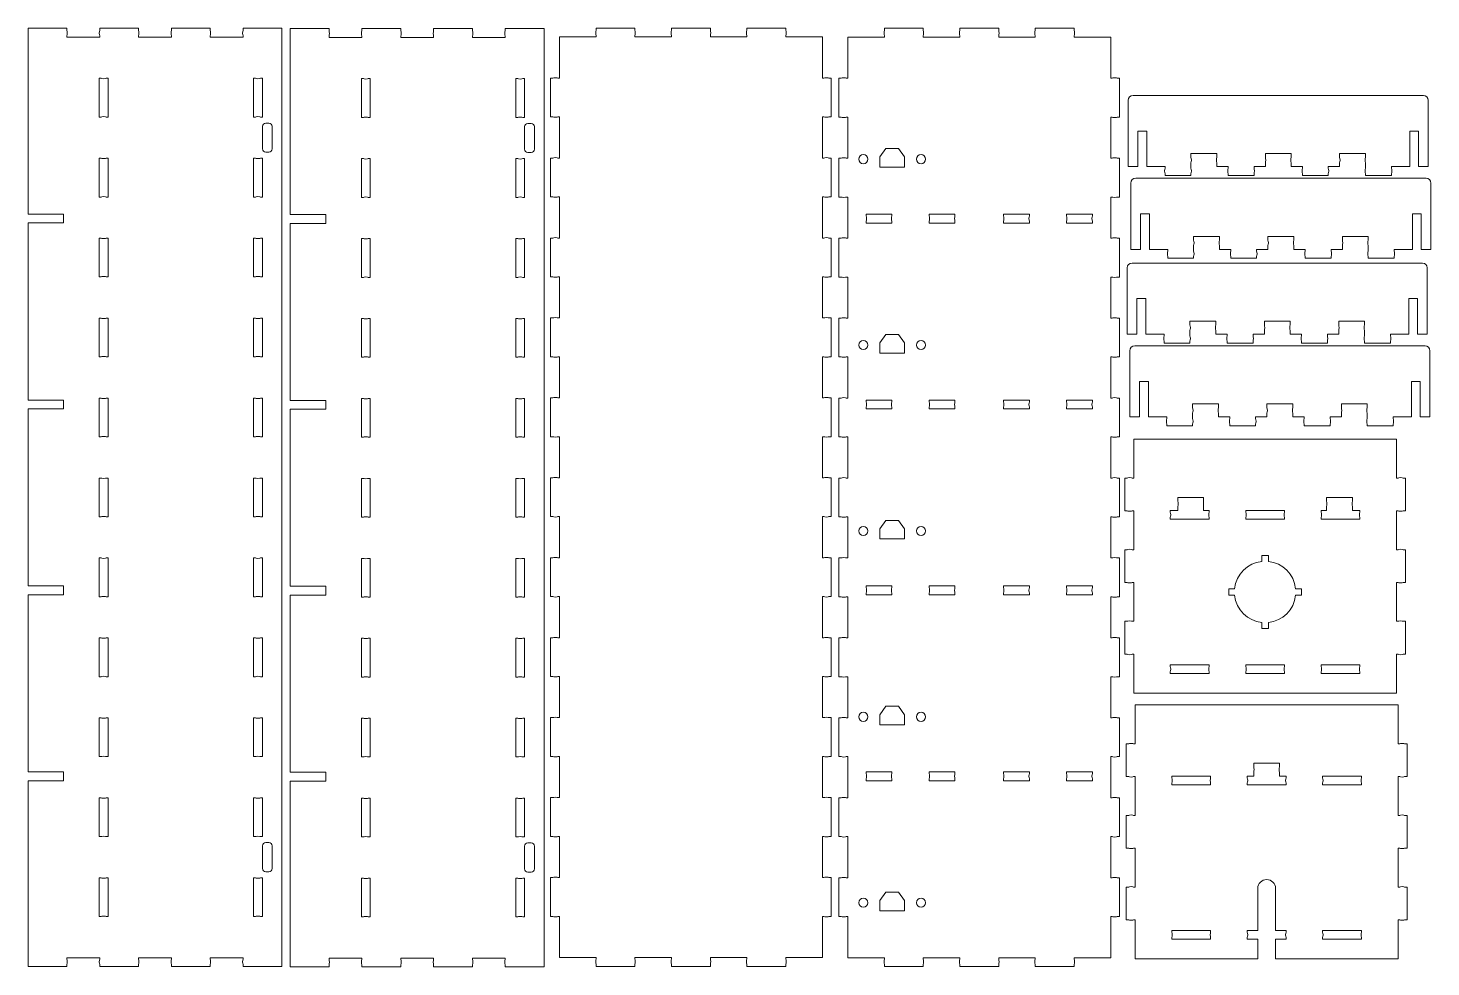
# Model space of a CAD drawing. Header units: inches. Extents: x -2.2 to 14.9, y -0.1 to 11.3.
import ezdxf

# ---------------------------------------------------------------- set-up
doc = ezdxf.new("R2010")
doc.units = ezdxf.units.IN
doc.header["$MEASUREMENT"] = 0
doc.layers.add('Visible', color=7, linetype='Continuous', lineweight=0)

# ---------------------------------------------------------------- blocks, each defined once
blk = doc.blocks.new('Block_1')
at = {"layer": 'Visible', "color": 1, "lineweight": 0, "true_color": 0xff0000}
for p, q in [((-1.695, 11.326), (-2.168, 11.326)), ((-2.168, 9.062), (-2.168, 11.326)), ((-1.695, 11.296), (-1.695, 11.326)), ((-1.295, 11.296), (-1.295, 11.326)), ((-0.823, 11.326), (-1.295, 11.326)), ((-0.823, 11.296), (-0.823, 11.326)), ((-0.422, 11.296), (-0.422, 11.326)), ((0.05, 11.326), (-0.422, 11.326)), ((0.05, 11.296), (0.05, 11.326)), ((0.45, 11.296), (0.45, 11.326)), ((0.923, 11.326), (0.45, 11.326)), ((0.923, -0.101), (0.923, 11.326)), ((1.498, 11.321), (1.025, 11.321)), ((1.025, 9.058), (1.025, 11.321)), ((1.498, 11.292), (1.498, 11.321)), ((1.898, 11.292), (1.898, 11.321)), ((2.37, 11.321), (1.898, 11.321)), ((2.37, 11.292), (2.37, 11.321)), ((2.77, 11.292), (2.77, 11.321)), ((3.243, 11.321), (2.77, 11.321)), ((3.243, 11.292), (3.243, 11.321)), ((3.643, 11.292), (3.643, 11.321)), ((4.116, 11.321), (3.643, 11.321)), ((4.116, -0.106), (4.116, 11.321)), ((4.749, 11.298), (4.749, 11.328)), ((5.222, 11.328), (4.749, 11.328)), ((5.222, 11.298), (5.222, 11.328)), ((5.667, 11.298), (5.667, 11.328)), ((6.14, 11.328), (5.667, 11.328)), ((6.14, 11.298), (6.14, 11.328)), ((6.586, 11.298), (6.586, 11.328)), ((7.058, 11.328), (6.586, 11.328)), ((7.058, 11.298), (7.058, 11.328)), ((8.26, 11.296), (8.26, 11.325)), ((8.732, 11.325), (8.26, 11.325)), ((8.732, 11.296), (8.732, 11.325)), ((9.178, 11.296), (9.178, 11.325)), ((9.651, 11.325), (9.178, 11.325)), ((9.651, 11.296), (9.651, 11.325)), ((10.096, 11.296), (10.096, 11.325)), ((10.569, 11.325), (10.096, 11.325)), ((10.569, 11.296), (10.569, 11.325)), ((-1.695, 11.217), (-1.695, 11.237)), ((-1.695, 11.217), (-1.295, 11.217)), ((-1.295, 11.217), (-1.295, 11.237)), ((-0.823, 11.217), (-0.823, 11.237)), ((-0.823, 11.217), (-0.422, 11.217)), ((-0.422, 11.217), (-0.422, 11.237)), ((0.05, 11.217), (0.05, 11.237)), ((0.05, 11.217), (0.45, 11.217)), ((0.45, 11.217), (0.45, 11.237)), ((1.498, 11.213), (1.498, 11.233)), ((1.498, 11.213), (1.898, 11.213)), ((1.898, 11.213), (1.898, 11.233)), ((2.37, 11.213), (2.37, 11.233)), ((2.37, 11.213), (2.77, 11.213)), ((2.77, 11.213), (2.77, 11.233)), ((3.243, 11.213), (3.243, 11.233)), ((3.243, 11.213), (3.643, 11.213)), ((3.643, 11.213), (3.643, 11.233)), ((4.303, 10.718), (4.303, 11.219)), ((4.303, 11.219), (4.749, 11.219)), ((4.749, 11.219), (4.749, 11.239)), ((5.222, 11.219), (5.222, 11.239)), ((5.222, 11.219), (5.667, 11.219)), ((5.667, 11.219), (5.667, 11.239)), ((6.14, 11.219), (6.14, 11.239)), ((6.14, 11.219), (6.586, 11.219)), ((6.586, 11.219), (6.586, 11.239)), ((7.058, 11.219), (7.058, 11.239)), ((7.058, 11.219), (7.504, 11.219)), ((7.504, 10.718), (7.504, 11.219)), ((7.814, 10.716), (7.814, 11.217)), ((7.814, 11.217), (8.26, 11.217)), ((8.26, 11.217), (8.26, 11.237)), ((8.732, 11.217), (8.732, 11.237)), ((8.732, 11.217), (9.178, 11.217)), ((9.178, 11.217), (9.178, 11.237)), ((9.651, 11.217), (9.651, 11.237)), ((9.651, 11.217), (10.096, 11.217)), ((10.096, 11.217), (10.096, 11.237)), ((10.569, 11.217), (10.569, 11.237)), ((10.569, 11.217), (11.015, 11.217)), ((11.015, 10.716), (11.015, 11.217)), ((-1.302, 10.716), (-1.277, 10.716)), ((-1.302, 10.244), (-1.302, 10.716)), ((-1.218, 10.716), (-1.193, 10.716)), ((-1.193, 10.244), (-1.193, 10.716)), ((0.578, 10.716), (0.603, 10.716)), ((0.578, 10.244), (0.578, 10.716)), ((0.662, 10.716), (0.687, 10.716)), ((0.687, 10.244), (0.687, 10.716)), ((1.891, 10.712), (1.916, 10.712)), ((1.891, 10.24), (1.891, 10.712)), ((1.975, 10.712), (1.999, 10.712)), ((1.999, 10.24), (1.999, 10.712)), ((3.771, 10.712), (3.796, 10.712)), ((3.771, 10.24), (3.771, 10.712)), ((3.855, 10.712), (3.879, 10.712)), ((3.879, 10.24), (3.879, 10.712)), ((4.195, 10.718), (4.195, 10.246)), ((4.224, 10.718), (4.195, 10.718)), ((4.303, 10.718), (4.284, 10.718)), ((7.504, 10.718), (7.524, 10.718)), ((7.583, 10.718), (7.612, 10.718)), ((7.612, 10.718), (7.612, 10.246)), ((7.706, 10.716), (7.706, 10.244)), ((7.735, 10.716), (7.706, 10.716)), ((7.814, 10.716), (7.794, 10.716)), ((11.015, 10.716), (11.034, 10.716)), ((11.093, 10.716), (11.123, 10.716)), ((11.123, 10.716), (11.123, 10.244)), ((11.228, 10.448), (11.228, 9.641)), ((11.287, 10.508), (14.823, 10.508)), ((14.882, 10.448), (14.882, 9.641)), ((-1.302, 10.244), (-1.277, 10.244)), ((-1.218, 10.244), (-1.193, 10.244)), ((0.578, 10.244), (0.603, 10.244)), ((0.662, 10.244), (0.687, 10.244)), ((0.687, 9.855), (0.687, 10.131)), ((0.726, 10.17), (0.765, 10.17)), ((0.805, 9.855), (0.805, 10.131)), ((1.891, 10.24), (1.916, 10.24)), ((1.975, 10.24), (1.999, 10.24)), ((3.771, 10.24), (3.796, 10.24)), ((3.855, 10.24), (3.879, 10.24)), ((3.879, 9.851), (3.879, 10.127)), ((3.919, 10.166), (3.958, 10.166)), ((3.998, 9.851), (3.998, 10.127)), ((4.224, 10.246), (4.195, 10.246)), ((4.303, 10.246), (4.284, 10.246)), ((4.303, 9.745), (4.303, 10.246)), ((7.504, 10.246), (7.524, 10.246)), ((7.504, 9.745), (7.504, 10.246)), ((7.583, 10.246), (7.612, 10.246)), ((7.735, 10.244), (7.706, 10.244)), ((7.814, 10.244), (7.794, 10.244)), ((7.814, 9.742), (7.814, 10.244)), ((11.015, 10.244), (11.034, 10.244)), ((11.015, 9.742), (11.015, 10.244)), ((11.093, 10.244), (11.123, 10.244)), ((11.346, 10.074), (11.455, 10.074)), ((11.346, 9.641), (11.346, 10.074)), ((11.455, 9.641), (11.455, 10.074)), ((14.764, 10.074), (14.656, 10.074)), ((14.656, 9.641), (14.656, 10.074)), ((14.764, 9.641), (14.764, 10.074)), ((-1.302, 9.743), (-1.277, 9.743)), ((-1.302, 9.27), (-1.302, 9.743)), ((-1.218, 9.743), (-1.193, 9.743)), ((-1.193, 9.27), (-1.193, 9.743)), ((0.578, 9.743), (0.603, 9.743)), ((0.578, 9.27), (0.578, 9.743)), ((0.662, 9.743), (0.687, 9.743)), ((0.687, 9.27), (0.687, 9.743)), ((0.726, 9.816), (0.765, 9.816)), ((1.891, 9.738), (1.916, 9.738)), ((1.891, 9.266), (1.891, 9.738)), ((1.975, 9.738), (1.999, 9.738)), ((1.999, 9.266), (1.999, 9.738)), ((3.771, 9.738), (3.796, 9.738)), ((3.771, 9.266), (3.771, 9.738)), ((3.855, 9.738), (3.879, 9.738)), ((3.879, 9.266), (3.879, 9.738)), ((3.919, 9.812), (3.958, 9.812)), ((4.195, 9.745), (4.195, 9.272)), ((4.224, 9.745), (4.195, 9.745)), ((4.303, 9.745), (4.284, 9.745)), ((7.504, 9.745), (7.524, 9.745)), ((7.583, 9.745), (7.612, 9.745)), ((7.612, 9.745), (7.612, 9.272)), ((7.706, 9.742), (7.706, 9.27)), ((7.735, 9.742), (7.706, 9.742)), ((7.814, 9.742), (7.794, 9.742)), ((8.275, 9.86), (8.204, 9.758)), ((8.204, 9.758), (8.204, 9.634)), ((8.275, 9.86), (8.433, 9.86)), ((8.433, 9.86), (8.504, 9.758)), ((8.504, 9.758), (8.504, 9.634)), ((11.015, 9.742), (11.034, 9.742)), ((11.093, 9.742), (11.123, 9.742)), ((11.123, 9.742), (11.123, 9.27)), ((11.992, 9.799), (12.307, 9.799)), ((11.992, 9.799), (11.992, 9.75)), ((12.307, 9.799), (12.307, 9.75)), ((12.898, 9.799), (13.213, 9.799)), ((12.898, 9.799), (12.898, 9.75)), ((13.213, 9.799), (13.213, 9.75)), ((14.118, 9.799), (13.803, 9.799)), ((13.803, 9.799), (13.803, 9.75)), ((14.118, 9.799), (14.118, 9.75)), ((8.204, 9.634), (8.504, 9.634)), ((11.228, 9.641), (11.346, 9.641)), ((11.455, 9.641), (11.677, 9.641)), ((11.677, 9.641), (11.677, 9.617)), ((11.992, 9.691), (11.992, 9.617)), ((12.307, 9.691), (12.307, 9.641)), ((12.307, 9.641), (12.445, 9.641)), ((12.445, 9.641), (12.445, 9.617)), ((12.76, 9.641), (12.76, 9.617)), ((12.76, 9.641), (12.898, 9.641)), ((12.898, 9.691), (12.898, 9.641)), ((13.213, 9.691), (13.213, 9.641)), ((13.213, 9.641), (13.35, 9.641)), ((13.35, 9.641), (13.35, 9.617)), ((13.665, 9.641), (13.665, 9.617)), ((13.665, 9.641), (13.803, 9.641)), ((13.803, 9.691), (13.803, 9.641)), ((14.118, 9.691), (14.118, 9.617)), ((14.433, 9.641), (14.656, 9.641)), ((14.433, 9.641), (14.433, 9.617)), ((14.764, 9.641), (14.882, 9.641)), ((11.261, 9.44), (11.261, 8.633)), ((11.32, 9.5), (14.855, 9.5)), ((11.677, 9.558), (11.677, 9.533)), ((11.677, 9.533), (11.992, 9.533)), ((11.992, 9.558), (11.992, 9.533)), ((12.445, 9.558), (12.445, 9.533)), ((12.445, 9.533), (12.76, 9.533)), ((12.76, 9.558), (12.76, 9.533)), ((13.35, 9.558), (13.35, 9.533)), ((13.665, 9.533), (13.35, 9.533)), ((13.665, 9.558), (13.665, 9.533)), ((14.118, 9.558), (14.118, 9.533)), ((14.433, 9.533), (14.118, 9.533)), ((14.433, 9.558), (14.433, 9.533)), ((14.914, 9.44), (14.914, 8.633)), ((-1.302, 9.27), (-1.277, 9.27)), ((-1.218, 9.27), (-1.193, 9.27)), ((0.578, 9.27), (0.603, 9.27)), ((0.662, 9.27), (0.687, 9.27)), ((1.891, 9.266), (1.916, 9.266)), ((1.975, 9.266), (1.999, 9.266)), ((3.771, 9.266), (3.796, 9.266)), ((3.855, 9.266), (3.879, 9.266)), ((4.224, 9.272), (4.195, 9.272)), ((4.303, 9.272), (4.284, 9.272)), ((4.303, 8.771), (4.303, 9.272)), ((7.504, 9.272), (7.524, 9.272)), ((7.504, 8.771), (7.504, 9.272)), ((7.583, 9.272), (7.612, 9.272)), ((7.735, 9.27), (7.706, 9.27)), ((7.814, 9.27), (7.794, 9.27)), ((7.814, 8.769), (7.814, 9.27)), ((11.015, 9.27), (11.034, 9.27)), ((11.015, 8.769), (11.015, 9.27)), ((11.093, 9.27), (11.123, 9.27)), ((-2.168, 9.062), (-1.735, 9.062)), ((-1.735, 9.062), (-1.735, 8.954)), ((1.025, 9.058), (1.458, 9.058)), ((1.458, 9.058), (1.458, 8.949)), ((8.351, 9.062), (8.036, 9.062)), ((8.036, 9.062), (8.036, 9.037)), ((8.351, 9.062), (8.351, 9.037)), ((8.804, 9.062), (9.119, 9.062)), ((8.804, 9.037), (8.804, 9.062)), ((9.119, 9.037), (9.119, 9.062)), ((9.71, 9.062), (10.025, 9.062)), ((9.71, 9.062), (9.71, 9.037)), ((10.025, 9.062), (10.025, 9.037)), ((10.477, 9.062), (10.792, 9.062)), ((10.477, 9.037), (10.477, 9.062)), ((10.792, 9.037), (10.792, 9.062)), ((11.379, 9.066), (11.487, 9.066)), ((11.379, 8.633), (11.379, 9.066)), ((11.487, 8.633), (11.487, 9.066)), ((14.796, 9.066), (14.688, 9.066)), ((14.688, 8.633), (14.688, 9.066)), ((14.796, 8.633), (14.796, 9.066)), ((-2.168, 6.798), (-2.168, 8.954)), ((-2.168, 8.954), (-1.735, 8.954)), ((1.025, 6.794), (1.025, 8.949)), ((1.025, 8.949), (1.458, 8.949)), ((8.036, 8.978), (8.036, 8.953)), ((8.351, 8.953), (8.036, 8.953)), ((8.351, 8.978), (8.351, 8.953)), ((8.804, 8.953), (8.804, 8.978)), ((8.804, 8.953), (9.119, 8.953)), ((9.119, 8.953), (9.119, 8.978)), ((9.71, 8.978), (9.71, 8.953)), ((9.71, 8.953), (10.025, 8.953)), ((10.025, 8.978), (10.025, 8.953)), ((10.477, 8.953), (10.477, 8.978)), ((10.477, 8.953), (10.792, 8.953)), ((10.792, 8.953), (10.792, 8.978)), ((-1.302, 8.769), (-1.277, 8.769)), ((-1.302, 8.297), (-1.302, 8.769)), ((-1.218, 8.769), (-1.193, 8.769)), ((-1.193, 8.297), (-1.193, 8.769)), ((0.578, 8.769), (0.603, 8.769)), ((0.578, 8.297), (0.578, 8.769)), ((0.662, 8.769), (0.687, 8.769)), ((0.687, 8.297), (0.687, 8.769)), ((1.891, 8.765), (1.916, 8.765)), ((1.891, 8.292), (1.891, 8.765)), ((1.975, 8.765), (1.999, 8.765)), ((1.999, 8.292), (1.999, 8.765)), ((3.771, 8.765), (3.796, 8.765)), ((3.771, 8.292), (3.771, 8.765)), ((3.855, 8.765), (3.879, 8.765)), ((3.879, 8.292), (3.879, 8.765)), ((4.195, 8.771), (4.195, 8.299)), ((4.224, 8.771), (4.195, 8.771)), ((4.303, 8.771), (4.284, 8.771)), ((7.504, 8.771), (7.524, 8.771)), ((7.583, 8.771), (7.612, 8.771)), ((7.612, 8.771), (7.612, 8.299)), ((7.706, 8.769), (7.706, 8.296)), ((7.735, 8.769), (7.706, 8.769)), ((7.814, 8.769), (7.794, 8.769)), ((11.015, 8.769), (11.034, 8.769)), ((11.093, 8.769), (11.123, 8.769)), ((11.123, 8.769), (11.123, 8.296)), ((12.025, 8.791), (12.34, 8.791)), ((12.025, 8.791), (12.025, 8.742)), ((12.34, 8.791), (12.34, 8.742)), ((12.93, 8.791), (13.245, 8.791)), ((12.93, 8.791), (12.93, 8.742)), ((13.245, 8.791), (13.245, 8.742)), ((14.151, 8.791), (13.836, 8.791)), ((13.836, 8.791), (13.836, 8.742)), ((14.151, 8.791), (14.151, 8.742)), ((11.261, 8.633), (11.379, 8.633)), ((11.487, 8.633), (11.71, 8.633)), ((11.71, 8.633), (11.71, 8.609)), ((11.71, 8.55), (11.71, 8.525)), ((12.025, 8.683), (12.025, 8.609)), ((12.025, 8.55), (12.025, 8.525)), ((12.34, 8.683), (12.34, 8.633)), ((12.34, 8.633), (12.477, 8.633)), ((12.477, 8.633), (12.477, 8.609)), ((12.477, 8.55), (12.477, 8.525)), ((12.792, 8.633), (12.792, 8.609)), ((12.792, 8.633), (12.93, 8.633)), ((12.792, 8.55), (12.792, 8.525)), ((12.93, 8.683), (12.93, 8.633)), ((13.245, 8.683), (13.245, 8.633)), ((13.245, 8.633), (13.383, 8.633)), ((13.383, 8.633), (13.383, 8.609)), ((13.383, 8.55), (13.383, 8.525)), ((13.698, 8.633), (13.698, 8.609)), ((13.698, 8.633), (13.836, 8.633)), ((13.698, 8.55), (13.698, 8.525)), ((13.836, 8.683), (13.836, 8.633)), ((14.151, 8.683), (14.151, 8.609)), ((14.151, 8.55), (14.151, 8.525)), ((14.466, 8.633), (14.688, 8.633)), ((14.466, 8.633), (14.466, 8.609)), ((14.466, 8.55), (14.466, 8.525)), ((14.796, 8.633), (14.914, 8.633)), ((11.216, 8.407), (11.216, 7.6)), ((11.275, 8.466), (14.811, 8.466)), ((11.71, 8.525), (12.025, 8.525)), ((12.477, 8.525), (12.792, 8.525)), ((13.698, 8.525), (13.383, 8.525)), ((14.466, 8.525), (14.151, 8.525)), ((14.87, 8.407), (14.87, 7.6)), ((-1.302, 8.297), (-1.277, 8.297)), ((-1.218, 8.297), (-1.193, 8.297)), ((0.578, 8.297), (0.603, 8.297)), ((0.662, 8.297), (0.687, 8.297)), ((1.891, 8.292), (1.916, 8.292)), ((1.975, 8.292), (1.999, 8.292)), ((3.771, 8.292), (3.796, 8.292)), ((3.855, 8.292), (3.879, 8.292)), ((4.224, 8.299), (4.195, 8.299)), ((4.303, 8.299), (4.284, 8.299)), ((4.303, 7.797), (4.303, 8.299)), ((7.504, 8.299), (7.524, 8.299)), ((7.504, 7.797), (7.504, 8.299)), ((7.583, 8.299), (7.612, 8.299)), ((7.735, 8.296), (7.706, 8.296)), ((7.814, 8.296), (7.794, 8.296)), ((7.814, 7.795), (7.814, 8.296)), ((11.015, 8.296), (11.034, 8.296)), ((11.015, 7.795), (11.015, 8.296)), ((11.093, 8.296), (11.123, 8.296)), ((11.335, 8.033), (11.443, 8.033)), ((11.335, 7.6), (11.335, 8.033)), ((11.443, 7.6), (11.443, 8.033)), ((14.752, 8.033), (14.644, 8.033)), ((14.644, 7.6), (14.644, 8.033)), ((14.752, 7.6), (14.752, 8.033)), ((-1.302, 7.796), (-1.277, 7.796)), ((-1.302, 7.323), (-1.302, 7.796)), ((-1.218, 7.796), (-1.193, 7.796)), ((-1.193, 7.323), (-1.193, 7.796)), ((0.578, 7.796), (0.603, 7.796)), ((0.578, 7.323), (0.578, 7.796)), ((0.662, 7.796), (0.687, 7.796)), ((0.687, 7.323), (0.687, 7.796)), ((1.891, 7.791), (1.916, 7.791)), ((1.891, 7.319), (1.891, 7.791)), ((1.975, 7.791), (1.999, 7.791)), ((1.999, 7.319), (1.999, 7.791)), ((3.771, 7.791), (3.796, 7.791)), ((3.771, 7.319), (3.771, 7.791)), ((3.855, 7.791), (3.879, 7.791)), ((3.879, 7.319), (3.879, 7.791)), ((4.195, 7.797), (4.195, 7.325)), ((4.224, 7.797), (4.195, 7.797)), ((4.303, 7.797), (4.284, 7.797)), ((7.504, 7.797), (7.524, 7.797)), ((7.583, 7.797), (7.612, 7.797)), ((7.612, 7.797), (7.612, 7.325)), ((7.706, 7.795), (7.706, 7.323)), ((7.735, 7.795), (7.706, 7.795)), ((7.814, 7.795), (7.794, 7.795)), ((11.015, 7.795), (11.034, 7.795)), ((11.093, 7.795), (11.123, 7.795)), ((11.123, 7.795), (11.123, 7.323)), ((11.98, 7.758), (12.295, 7.758)), ((11.98, 7.758), (11.98, 7.709)), ((12.295, 7.758), (12.295, 7.709)), ((12.886, 7.758), (13.201, 7.758)), ((12.886, 7.758), (12.886, 7.709)), ((13.201, 7.758), (13.201, 7.709)), ((14.106, 7.758), (13.791, 7.758)), ((13.791, 7.758), (13.791, 7.709)), ((14.106, 7.758), (14.106, 7.709)), ((8.275, 7.596), (8.204, 7.494)), ((8.275, 7.596), (8.433, 7.596)), ((8.433, 7.596), (8.504, 7.494)), ((11.216, 7.6), (11.335, 7.6)), ((11.443, 7.6), (11.665, 7.6)), ((11.665, 7.6), (11.665, 7.576)), ((11.665, 7.517), (11.665, 7.492)), ((11.98, 7.65), (11.98, 7.576)), ((11.98, 7.517), (11.98, 7.492)), ((12.295, 7.65), (12.295, 7.6)), ((12.295, 7.6), (12.433, 7.6)), ((12.433, 7.6), (12.433, 7.576)), ((12.433, 7.517), (12.433, 7.492)), ((12.748, 7.6), (12.748, 7.576)), ((12.748, 7.6), (12.886, 7.6)), ((12.748, 7.517), (12.748, 7.492)), ((12.886, 7.65), (12.886, 7.6)), ((13.201, 7.65), (13.201, 7.6)), ((13.201, 7.6), (13.338, 7.6)), ((13.338, 7.6), (13.338, 7.576)), ((13.338, 7.517), (13.338, 7.492)), ((13.653, 7.6), (13.653, 7.576)), ((13.653, 7.6), (13.791, 7.6)), ((13.653, 7.517), (13.653, 7.492)), ((13.791, 7.65), (13.791, 7.6)), ((14.106, 7.65), (14.106, 7.576)), ((14.106, 7.517), (14.106, 7.492)), ((14.421, 7.6), (14.644, 7.6)), ((14.421, 7.6), (14.421, 7.576)), ((14.421, 7.517), (14.421, 7.492)), ((14.752, 7.6), (14.87, 7.6)), ((8.204, 7.494), (8.204, 7.37)), ((8.204, 7.37), (8.504, 7.37)), ((8.504, 7.494), (8.504, 7.37)), ((11.249, 7.399), (11.249, 6.592)), ((11.308, 7.458), (14.843, 7.458)), ((11.665, 7.492), (11.98, 7.492)), ((12.433, 7.492), (12.748, 7.492)), ((13.653, 7.492), (13.338, 7.492)), ((14.421, 7.492), (14.106, 7.492)), ((14.902, 7.399), (14.902, 6.592)), ((-1.302, 7.323), (-1.277, 7.323)), ((-1.218, 7.323), (-1.193, 7.323)), ((0.578, 7.323), (0.603, 7.323)), ((0.662, 7.323), (0.687, 7.323)), ((1.891, 7.319), (1.916, 7.319)), ((1.975, 7.319), (1.999, 7.319)), ((3.771, 7.319), (3.796, 7.319)), ((3.855, 7.319), (3.879, 7.319)), ((4.224, 7.325), (4.195, 7.325)), ((4.303, 7.325), (4.284, 7.325)), ((4.303, 6.824), (4.303, 7.325)), ((7.504, 7.325), (7.524, 7.325)), ((7.504, 6.824), (7.504, 7.325)), ((7.583, 7.325), (7.612, 7.325)), ((7.735, 7.323), (7.706, 7.323)), ((7.814, 7.323), (7.794, 7.323)), ((7.814, 6.822), (7.814, 7.323)), ((11.015, 7.323), (11.034, 7.323)), ((11.015, 6.822), (11.015, 7.323)), ((11.093, 7.323), (11.123, 7.323)), ((11.367, 7.025), (11.475, 7.025)), ((11.367, 6.592), (11.367, 7.025)), ((11.475, 6.592), (11.475, 7.025)), ((14.784, 7.025), (14.676, 7.025)), ((14.676, 6.592), (14.676, 7.025)), ((14.784, 6.592), (14.784, 7.025)), ((-2.168, 6.798), (-1.735, 6.798)), ((-2.168, 4.534), (-2.168, 6.69)), ((-2.168, 6.69), (-1.735, 6.69)), ((-1.735, 6.798), (-1.735, 6.69)), ((-1.302, 6.822), (-1.277, 6.822)), ((-1.302, 6.349), (-1.302, 6.822)), ((-1.218, 6.822), (-1.193, 6.822)), ((-1.193, 6.349), (-1.193, 6.822)), ((0.578, 6.822), (0.603, 6.822)), ((0.578, 6.349), (0.578, 6.822)), ((0.662, 6.822), (0.687, 6.822)), ((0.687, 6.349), (0.687, 6.822)), ((1.025, 6.794), (1.458, 6.794)), ((1.025, 4.53), (1.025, 6.686)), ((1.025, 6.686), (1.458, 6.686)), ((1.458, 6.794), (1.458, 6.686)), ((1.891, 6.818), (1.916, 6.818)), ((1.891, 6.345), (1.891, 6.818)), ((1.975, 6.818), (1.999, 6.818)), ((1.999, 6.345), (1.999, 6.818)), ((3.771, 6.818), (3.796, 6.818)), ((3.771, 6.345), (3.771, 6.818)), ((3.855, 6.818), (3.879, 6.818)), ((3.879, 6.345), (3.879, 6.818)), ((4.195, 6.824), (4.195, 6.351)), ((4.224, 6.824), (4.195, 6.824)), ((4.303, 6.824), (4.284, 6.824)), ((7.504, 6.824), (7.524, 6.824)), ((7.583, 6.824), (7.612, 6.824)), ((7.612, 6.824), (7.612, 6.351)), ((7.706, 6.822), (7.706, 6.349)), ((7.735, 6.822), (7.706, 6.822)), ((7.814, 6.822), (7.794, 6.822)), ((8.351, 6.798), (8.036, 6.798)), ((8.036, 6.798), (8.036, 6.773)), ((8.036, 6.714), (8.036, 6.69)), ((8.351, 6.69), (8.036, 6.69)), ((8.351, 6.798), (8.351, 6.773)), ((8.351, 6.714), (8.351, 6.69)), ((8.804, 6.798), (9.119, 6.798)), ((8.804, 6.773), (8.804, 6.798)), ((8.804, 6.69), (8.804, 6.714)), ((8.804, 6.69), (9.119, 6.69)), ((9.119, 6.773), (9.119, 6.798)), ((9.119, 6.69), (9.119, 6.714)), ((9.71, 6.798), (10.025, 6.798)), ((9.71, 6.798), (9.71, 6.773)), ((9.71, 6.714), (9.71, 6.69)), ((9.71, 6.69), (10.025, 6.69)), ((10.025, 6.798), (10.025, 6.773)), ((10.025, 6.714), (10.025, 6.69)), ((10.477, 6.798), (10.792, 6.798)), ((10.477, 6.773), (10.477, 6.798)), ((10.477, 6.69), (10.477, 6.714)), ((10.477, 6.69), (10.792, 6.69)), ((10.792, 6.773), (10.792, 6.798)), ((10.792, 6.69), (10.792, 6.714)), ((11.015, 6.822), (11.034, 6.822)), ((11.093, 6.822), (11.123, 6.822)), ((11.123, 6.822), (11.123, 6.349)), ((12.013, 6.75), (12.328, 6.75)), ((12.013, 6.75), (12.013, 6.701)), ((12.328, 6.75), (12.328, 6.701)), ((12.918, 6.75), (13.233, 6.75)), ((12.918, 6.75), (12.918, 6.701)), ((13.233, 6.75), (13.233, 6.701)), ((14.139, 6.75), (13.824, 6.75)), ((13.824, 6.75), (13.824, 6.701)), ((14.139, 6.75), (14.139, 6.701)), ((11.249, 6.592), (11.367, 6.592)), ((11.475, 6.592), (11.698, 6.592)), ((11.698, 6.592), (11.698, 6.568)), ((11.698, 6.509), (11.698, 6.484)), ((12.013, 6.642), (12.013, 6.568)), ((12.013, 6.509), (12.013, 6.484)), ((12.328, 6.642), (12.328, 6.592)), ((12.328, 6.592), (12.465, 6.592)), ((12.465, 6.592), (12.465, 6.568)), ((12.465, 6.509), (12.465, 6.484)), ((12.78, 6.592), (12.78, 6.568)), ((12.78, 6.592), (12.918, 6.592)), ((12.78, 6.509), (12.78, 6.484)), ((12.918, 6.642), (12.918, 6.592)), ((13.233, 6.642), (13.233, 6.592)), ((13.233, 6.592), (13.371, 6.592)), ((13.371, 6.592), (13.371, 6.568)), ((13.371, 6.509), (13.371, 6.484)), ((13.686, 6.592), (13.686, 6.568)), ((13.686, 6.592), (13.824, 6.592)), ((13.686, 6.509), (13.686, 6.484)), ((13.824, 6.642), (13.824, 6.592)), ((14.139, 6.642), (14.139, 6.568)), ((14.139, 6.509), (14.139, 6.484)), ((14.454, 6.592), (14.676, 6.592)), ((14.454, 6.592), (14.454, 6.568)), ((14.454, 6.509), (14.454, 6.484)), ((14.784, 6.592), (14.902, 6.592)), ((-1.302, 6.349), (-1.277, 6.349)), ((-1.218, 6.349), (-1.193, 6.349)), ((0.578, 6.349), (0.603, 6.349)), ((0.662, 6.349), (0.687, 6.349)), ((1.891, 6.345), (1.916, 6.345)), ((1.975, 6.345), (1.999, 6.345)), ((3.771, 6.345), (3.796, 6.345)), ((3.855, 6.345), (3.879, 6.345)), ((4.224, 6.351), (4.195, 6.351)), ((4.303, 6.351), (4.284, 6.351)), ((4.303, 5.85), (4.303, 6.351)), ((7.504, 6.351), (7.524, 6.351)), ((7.504, 5.85), (7.504, 6.351)), ((7.583, 6.351), (7.612, 6.351)), ((7.735, 6.349), (7.706, 6.349)), ((7.814, 6.349), (7.794, 6.349)), ((7.814, 5.848), (7.814, 6.349)), ((11.015, 6.349), (11.034, 6.349)), ((11.015, 5.848), (11.015, 6.349)), ((11.093, 6.349), (11.123, 6.349)), ((11.295, 6.32), (11.295, 5.848)), ((11.295, 6.32), (14.496, 6.32)), ((11.698, 6.484), (12.013, 6.484)), ((12.465, 6.484), (12.78, 6.484)), ((13.686, 6.484), (13.371, 6.484)), ((14.454, 6.484), (14.139, 6.484)), ((14.496, 6.32), (14.496, 5.848)), ((-1.302, 5.848), (-1.277, 5.848)), ((-1.302, 5.376), (-1.302, 5.848)), ((-1.218, 5.848), (-1.193, 5.848)), ((-1.193, 5.376), (-1.193, 5.848)), ((0.578, 5.848), (0.603, 5.848)), ((0.578, 5.376), (0.578, 5.848)), ((0.662, 5.848), (0.687, 5.848)), ((0.687, 5.376), (0.687, 5.848)), ((1.891, 5.844), (1.916, 5.844)), ((1.891, 5.372), (1.891, 5.844)), ((1.975, 5.844), (1.999, 5.844)), ((1.999, 5.372), (1.999, 5.844)), ((3.771, 5.844), (3.796, 5.844)), ((3.771, 5.372), (3.771, 5.844)), ((3.855, 5.844), (3.879, 5.844)), ((3.879, 5.372), (3.879, 5.844)), ((4.195, 5.85), (4.195, 5.378)), ((4.224, 5.85), (4.195, 5.85)), ((4.303, 5.85), (4.284, 5.85)), ((7.504, 5.85), (7.524, 5.85)), ((7.583, 5.85), (7.612, 5.85)), ((7.612, 5.85), (7.612, 5.378)), ((7.706, 5.848), (7.706, 5.376)), ((7.735, 5.848), (7.706, 5.848)), ((7.814, 5.848), (7.794, 5.848)), ((11.015, 5.848), (11.034, 5.848)), ((11.093, 5.848), (11.123, 5.848)), ((11.123, 5.848), (11.123, 5.376)), ((11.187, 5.448), (11.187, 5.848)), ((11.216, 5.848), (11.187, 5.848)), ((11.295, 5.848), (11.275, 5.848)), ((14.496, 5.848), (14.516, 5.848)), ((14.575, 5.848), (14.604, 5.848)), ((14.604, 5.448), (14.604, 5.848)), ((11.833, 5.612), (12.147, 5.612)), ((11.833, 5.563), (11.833, 5.612)), ((11.833, 5.454), (11.833, 5.504)), ((12.147, 5.563), (12.147, 5.612)), ((12.147, 5.454), (12.147, 5.504)), ((13.959, 5.612), (13.644, 5.612)), ((13.644, 5.563), (13.644, 5.612)), ((13.644, 5.454), (13.644, 5.504)), ((13.959, 5.563), (13.959, 5.612)), ((13.959, 5.454), (13.959, 5.504)), ((-1.302, 5.376), (-1.277, 5.376)), ((-1.218, 5.376), (-1.193, 5.376)), ((0.578, 5.376), (0.603, 5.376)), ((0.662, 5.376), (0.687, 5.376)), ((1.891, 5.372), (1.916, 5.372)), ((1.975, 5.372), (1.999, 5.372)), ((3.771, 5.372), (3.796, 5.372)), ((3.855, 5.372), (3.879, 5.372)), ((4.224, 5.378), (4.195, 5.378)), ((4.303, 5.378), (4.284, 5.378)), ((4.303, 4.877), (4.303, 5.378)), ((7.504, 5.378), (7.524, 5.378)), ((7.504, 4.877), (7.504, 5.378)), ((7.583, 5.378), (7.612, 5.378)), ((7.735, 5.376), (7.706, 5.376)), ((7.814, 5.376), (7.794, 5.376)), ((7.814, 4.875), (7.814, 5.376)), ((8.275, 5.332), (8.204, 5.23)), ((8.275, 5.332), (8.433, 5.332)), ((8.433, 5.332), (8.504, 5.23)), ((11.015, 5.376), (11.034, 5.376)), ((11.015, 4.875), (11.015, 5.376)), ((11.093, 5.376), (11.123, 5.376)), ((11.216, 5.448), (11.187, 5.448)), ((11.295, 5.448), (11.275, 5.448)), ((11.295, 5.448), (11.295, 4.975)), ((11.741, 5.454), (11.741, 5.43)), ((11.741, 5.454), (11.833, 5.454)), ((11.741, 5.371), (11.741, 5.346)), ((11.741, 5.346), (12.213, 5.346)), ((12.147, 5.454), (12.213, 5.454)), ((12.213, 5.454), (12.213, 5.43)), ((12.213, 5.371), (12.213, 5.346)), ((12.659, 5.454), (13.132, 5.454)), ((12.659, 5.454), (12.659, 5.43)), ((12.659, 5.371), (12.659, 5.346)), ((12.659, 5.346), (13.132, 5.346)), ((13.132, 5.454), (13.132, 5.43)), ((13.132, 5.371), (13.132, 5.346)), ((13.578, 5.454), (13.578, 5.43)), ((13.578, 5.454), (13.644, 5.454)), ((13.578, 5.371), (13.578, 5.346)), ((13.578, 5.346), (14.05, 5.346)), ((13.959, 5.454), (14.05, 5.454)), ((14.05, 5.454), (14.05, 5.43)), ((14.05, 5.371), (14.05, 5.346)), ((14.496, 5.448), (14.516, 5.448)), ((14.496, 5.448), (14.496, 4.975)), ((14.575, 5.448), (14.604, 5.448)), ((8.204, 5.23), (8.204, 5.106)), ((8.504, 5.23), (8.504, 5.106)), ((8.204, 5.106), (8.504, 5.106)), ((11.187, 4.575), (11.187, 4.975)), ((11.216, 4.975), (11.187, 4.975)), ((11.295, 4.975), (11.275, 4.975)), ((14.496, 4.975), (14.516, 4.975)), ((14.575, 4.975), (14.604, 4.975)), ((14.604, 4.575), (14.604, 4.975)), ((-1.302, 4.875), (-1.277, 4.875)), ((-1.302, 4.402), (-1.302, 4.875)), ((-1.218, 4.875), (-1.193, 4.875)), ((-1.193, 4.402), (-1.193, 4.875)), ((0.578, 4.875), (0.603, 4.875)), ((0.578, 4.402), (0.578, 4.875)), ((0.662, 4.875), (0.687, 4.875)), ((0.687, 4.402), (0.687, 4.875)), ((1.891, 4.87), (1.916, 4.87)), ((1.891, 4.398), (1.891, 4.87)), ((1.975, 4.87), (1.999, 4.87)), ((1.999, 4.398), (1.999, 4.87)), ((3.771, 4.87), (3.796, 4.87)), ((3.771, 4.398), (3.771, 4.87)), ((3.855, 4.87), (3.879, 4.87)), ((3.879, 4.398), (3.879, 4.87)), ((4.195, 4.877), (4.195, 4.404)), ((4.224, 4.877), (4.195, 4.877)), ((4.303, 4.877), (4.284, 4.877)), ((7.504, 4.877), (7.524, 4.877)), ((7.583, 4.877), (7.612, 4.877)), ((7.612, 4.877), (7.612, 4.404)), ((7.706, 4.875), (7.706, 4.402)), ((7.735, 4.875), (7.706, 4.875)), ((7.814, 4.875), (7.794, 4.875)), ((11.015, 4.875), (11.034, 4.875)), ((11.093, 4.875), (11.123, 4.875)), ((11.123, 4.875), (11.123, 4.402)), ((12.856, 4.903), (12.935, 4.903)), ((12.856, 4.903), (12.856, 4.832)), ((12.935, 4.903), (12.935, 4.832)), ((-2.168, 4.534), (-1.735, 4.534)), ((-1.735, 4.534), (-1.735, 4.426)), ((1.025, 4.53), (1.458, 4.53)), ((1.458, 4.53), (1.458, 4.422)), ((8.351, 4.534), (8.036, 4.534)), ((8.036, 4.534), (8.036, 4.51)), ((8.036, 4.45), (8.036, 4.426)), ((8.351, 4.534), (8.351, 4.51)), ((8.351, 4.45), (8.351, 4.426)), ((8.804, 4.534), (9.119, 4.534)), ((8.804, 4.51), (8.804, 4.534)), ((8.804, 4.426), (8.804, 4.45)), ((9.119, 4.51), (9.119, 4.534)), ((9.119, 4.426), (9.119, 4.45)), ((9.71, 4.534), (10.025, 4.534)), ((9.71, 4.534), (9.71, 4.51)), ((9.71, 4.45), (9.71, 4.426)), ((10.025, 4.534), (10.025, 4.51)), ((10.025, 4.45), (10.025, 4.426)), ((10.477, 4.534), (10.792, 4.534)), ((10.477, 4.51), (10.477, 4.534)), ((10.477, 4.426), (10.477, 4.45)), ((10.792, 4.51), (10.792, 4.534)), ((10.792, 4.426), (10.792, 4.45)), ((11.216, 4.575), (11.187, 4.575)), ((11.295, 4.575), (11.275, 4.575)), ((11.295, 4.575), (11.295, 4.103)), ((12.453, 4.5), (12.524, 4.5)), ((12.453, 4.5), (12.453, 4.421)), ((13.267, 4.5), (13.338, 4.5)), ((13.338, 4.5), (13.338, 4.421)), ((14.496, 4.575), (14.516, 4.575)), ((14.496, 4.575), (14.496, 4.103)), ((14.575, 4.575), (14.604, 4.575)), ((-2.168, 2.271), (-2.168, 4.426)), ((-2.168, 4.426), (-1.735, 4.426)), ((-1.302, 4.402), (-1.277, 4.402)), ((-1.218, 4.402), (-1.193, 4.402)), ((0.578, 4.402), (0.603, 4.402)), ((0.662, 4.402), (0.687, 4.402)), ((1.025, 2.266), (1.025, 4.422)), ((1.025, 4.422), (1.458, 4.422)), ((1.891, 4.398), (1.916, 4.398)), ((1.975, 4.398), (1.999, 4.398)), ((3.771, 4.398), (3.796, 4.398)), ((3.855, 4.398), (3.879, 4.398)), ((4.224, 4.404), (4.195, 4.404)), ((4.303, 4.404), (4.284, 4.404)), ((4.303, 3.903), (4.303, 4.404)), ((7.504, 4.404), (7.524, 4.404)), ((7.504, 3.903), (7.504, 4.404)), ((7.583, 4.404), (7.612, 4.404)), ((7.735, 4.402), (7.706, 4.402)), ((7.814, 4.402), (7.794, 4.402)), ((7.814, 3.901), (7.814, 4.402)), ((8.351, 4.426), (8.036, 4.426)), ((8.804, 4.426), (9.119, 4.426)), ((9.71, 4.426), (10.025, 4.426)), ((10.477, 4.426), (10.792, 4.426)), ((11.015, 4.402), (11.034, 4.402)), ((11.015, 3.901), (11.015, 4.402)), ((11.093, 4.402), (11.123, 4.402)), ((12.453, 4.421), (12.524, 4.421)), ((13.267, 4.421), (13.338, 4.421)), ((11.187, 3.702), (11.187, 4.103)), ((11.216, 4.103), (11.187, 4.103)), ((11.295, 4.103), (11.275, 4.103)), ((14.496, 4.103), (14.516, 4.103)), ((14.575, 4.103), (14.604, 4.103)), ((14.604, 3.702), (14.604, 4.103)), ((12.856, 4.088), (12.856, 4.017)), ((12.856, 4.017), (12.935, 4.017)), ((12.935, 4.088), (12.935, 4.017)), ((-1.302, 3.901), (-1.277, 3.901)), ((-1.302, 3.429), (-1.302, 3.901)), ((-1.218, 3.901), (-1.193, 3.901)), ((-1.193, 3.429), (-1.193, 3.901)), ((0.578, 3.901), (0.603, 3.901)), ((0.578, 3.429), (0.578, 3.901)), ((0.662, 3.901), (0.687, 3.901)), ((0.687, 3.429), (0.687, 3.901)), ((1.891, 3.897), (1.916, 3.897)), ((1.891, 3.424), (1.891, 3.897)), ((1.975, 3.897), (1.999, 3.897)), ((1.999, 3.424), (1.999, 3.897)), ((3.771, 3.897), (3.796, 3.897)), ((3.771, 3.424), (3.771, 3.897)), ((3.855, 3.897), (3.879, 3.897)), ((3.879, 3.424), (3.879, 3.897)), ((4.195, 3.903), (4.195, 3.431)), ((4.224, 3.903), (4.195, 3.903)), ((4.303, 3.903), (4.284, 3.903)), ((7.504, 3.903), (7.524, 3.903)), ((7.583, 3.903), (7.612, 3.903)), ((7.612, 3.903), (7.612, 3.431)), ((7.706, 3.901), (7.706, 3.428)), ((7.735, 3.901), (7.706, 3.901)), ((7.814, 3.901), (7.794, 3.901)), ((11.015, 3.901), (11.034, 3.901)), ((11.093, 3.901), (11.123, 3.901)), ((11.123, 3.901), (11.123, 3.428)), ((11.216, 3.702), (11.187, 3.702)), ((11.295, 3.702), (11.275, 3.702)), ((11.295, 3.702), (11.295, 3.23)), ((14.496, 3.702), (14.516, 3.702)), ((14.496, 3.702), (14.496, 3.23)), ((14.575, 3.702), (14.604, 3.702)), ((-1.302, 3.429), (-1.277, 3.429)), ((-1.218, 3.429), (-1.193, 3.429)), ((0.578, 3.429), (0.603, 3.429)), ((0.662, 3.429), (0.687, 3.429)), ((1.891, 3.424), (1.916, 3.424)), ((1.975, 3.424), (1.999, 3.424)), ((3.771, 3.424), (3.796, 3.424)), ((3.855, 3.424), (3.879, 3.424)), ((4.224, 3.431), (4.195, 3.431)), ((4.303, 3.431), (4.284, 3.431)), ((4.303, 2.93), (4.303, 3.431)), ((7.504, 3.431), (7.524, 3.431)), ((7.504, 2.93), (7.504, 3.431)), ((7.583, 3.431), (7.612, 3.431)), ((7.735, 3.428), (7.706, 3.428)), ((7.814, 3.428), (7.794, 3.428)), ((7.814, 2.927), (7.814, 3.428)), ((11.015, 3.428), (11.034, 3.428)), ((11.015, 2.927), (11.015, 3.428)), ((11.093, 3.428), (11.123, 3.428)), ((11.741, 3.574), (12.213, 3.574)), ((11.741, 3.574), (11.741, 3.55)), ((11.741, 3.491), (11.741, 3.466)), ((11.741, 3.466), (12.213, 3.466)), ((12.213, 3.574), (12.213, 3.55)), ((12.213, 3.491), (12.213, 3.466)), ((12.659, 3.574), (13.132, 3.574)), ((12.659, 3.574), (12.659, 3.55)), ((12.659, 3.491), (12.659, 3.466)), ((12.659, 3.466), (13.132, 3.466)), ((13.132, 3.574), (13.132, 3.55)), ((13.132, 3.491), (13.132, 3.466)), ((13.578, 3.574), (14.05, 3.574)), ((13.578, 3.574), (13.578, 3.55)), ((13.578, 3.491), (13.578, 3.466)), ((13.578, 3.466), (14.05, 3.466)), ((14.05, 3.574), (14.05, 3.55)), ((14.05, 3.491), (14.05, 3.466)), ((11.295, 3.23), (14.496, 3.23)), ((11.314, 3.085), (11.314, 2.613)), ((11.314, 3.085), (14.514, 3.085)), ((14.514, 3.085), (14.514, 2.613)), ((-1.302, 2.928), (-1.277, 2.928)), ((-1.302, 2.455), (-1.302, 2.928)), ((-1.218, 2.928), (-1.193, 2.928)), ((-1.193, 2.455), (-1.193, 2.928)), ((0.578, 2.928), (0.603, 2.928)), ((0.578, 2.455), (0.578, 2.928)), ((0.662, 2.928), (0.687, 2.928)), ((0.687, 2.455), (0.687, 2.928)), ((1.891, 2.923), (1.916, 2.923)), ((1.891, 2.451), (1.891, 2.923)), ((1.975, 2.923), (1.999, 2.923)), ((1.999, 2.451), (1.999, 2.923)), ((3.771, 2.923), (3.796, 2.923)), ((3.771, 2.451), (3.771, 2.923)), ((3.855, 2.923), (3.879, 2.923)), ((3.879, 2.451), (3.879, 2.923)), ((4.195, 2.93), (4.195, 2.457)), ((4.224, 2.93), (4.195, 2.93)), ((4.303, 2.93), (4.284, 2.93)), ((7.504, 2.93), (7.524, 2.93)), ((7.583, 2.93), (7.612, 2.93)), ((7.612, 2.93), (7.612, 2.457)), ((7.706, 2.927), (7.706, 2.455)), ((7.735, 2.927), (7.706, 2.927)), ((7.814, 2.927), (7.794, 2.927)), ((8.275, 3.069), (8.204, 2.966)), ((8.204, 2.966), (8.204, 2.842)), ((8.275, 3.069), (8.433, 3.069)), ((8.433, 3.069), (8.504, 2.966)), ((8.504, 2.966), (8.504, 2.842)), ((11.015, 2.927), (11.034, 2.927)), ((11.093, 2.927), (11.123, 2.927)), ((11.123, 2.927), (11.123, 2.455)), ((8.204, 2.842), (8.504, 2.842)), ((11.205, 2.212), (11.205, 2.613)), ((11.235, 2.613), (11.205, 2.613)), ((11.314, 2.613), (11.294, 2.613)), ((14.514, 2.613), (14.534, 2.613)), ((14.593, 2.613), (14.623, 2.613)), ((14.623, 2.212), (14.623, 2.613)), ((-1.302, 2.455), (-1.277, 2.455)), ((-1.218, 2.455), (-1.193, 2.455)), ((0.578, 2.455), (0.603, 2.455)), ((0.662, 2.455), (0.687, 2.455)), ((1.891, 2.451), (1.916, 2.451)), ((1.975, 2.451), (1.999, 2.451)), ((3.771, 2.451), (3.796, 2.451)), ((3.855, 2.451), (3.879, 2.451)), ((4.224, 2.457), (4.195, 2.457)), ((4.303, 2.457), (4.284, 2.457)), ((4.303, 1.956), (4.303, 2.457)), ((7.504, 2.457), (7.524, 2.457)), ((7.504, 1.956), (7.504, 2.457)), ((7.583, 2.457), (7.612, 2.457)), ((7.735, 2.455), (7.706, 2.455)), ((7.814, 2.455), (7.794, 2.455)), ((7.814, 1.954), (7.814, 2.455)), ((11.015, 2.455), (11.034, 2.455)), ((11.015, 1.954), (11.015, 2.455)), ((11.093, 2.455), (11.123, 2.455)), ((-2.168, 2.271), (-1.735, 2.271)), ((-1.735, 2.271), (-1.735, 2.162)), ((1.025, 2.266), (1.458, 2.266)), ((1.458, 2.266), (1.458, 2.158)), ((8.351, 2.27), (8.036, 2.27)), ((8.036, 2.27), (8.036, 2.246)), ((8.351, 2.27), (8.351, 2.246)), ((8.804, 2.27), (9.119, 2.27)), ((8.804, 2.246), (8.804, 2.27)), ((9.119, 2.246), (9.119, 2.27)), ((9.71, 2.27), (10.025, 2.27)), ((9.71, 2.27), (9.71, 2.246)), ((10.025, 2.27), (10.025, 2.246)), ((10.477, 2.27), (10.792, 2.27)), ((10.477, 2.246), (10.477, 2.27)), ((10.792, 2.246), (10.792, 2.27)), ((12.756, 2.376), (13.071, 2.376)), ((12.756, 2.327), (12.756, 2.376)), ((12.756, 2.219), (12.756, 2.268)), ((13.071, 2.327), (13.071, 2.376)), ((13.071, 2.219), (13.071, 2.268)), ((-2.168, -0.101), (-2.168, 2.162)), ((-2.168, 2.162), (-1.735, 2.162)), ((1.025, -0.106), (1.025, 2.158)), ((1.025, 2.158), (1.458, 2.158)), ((8.036, 2.187), (8.036, 2.162)), ((8.351, 2.162), (8.036, 2.162)), ((8.351, 2.187), (8.351, 2.162)), ((8.804, 2.162), (8.804, 2.187)), ((8.804, 2.162), (9.119, 2.162)), ((9.119, 2.162), (9.119, 2.187)), ((9.71, 2.187), (9.71, 2.162)), ((9.71, 2.162), (10.025, 2.162)), ((10.025, 2.187), (10.025, 2.162)), ((10.477, 2.162), (10.477, 2.187)), ((10.477, 2.162), (10.792, 2.162)), ((10.792, 2.162), (10.792, 2.187)), ((11.235, 2.212), (11.205, 2.212)), ((11.314, 2.212), (11.294, 2.212)), ((11.314, 2.212), (11.314, 1.74)), ((11.759, 2.219), (12.232, 2.219)), ((11.759, 2.219), (11.759, 2.194)), ((11.759, 2.135), (11.759, 2.111)), ((11.759, 2.111), (12.232, 2.111)), ((12.232, 2.219), (12.232, 2.194)), ((12.232, 2.135), (12.232, 2.111)), ((12.678, 2.219), (12.678, 2.194)), ((12.678, 2.219), (12.756, 2.219)), ((12.678, 2.135), (12.678, 2.111)), ((12.678, 2.111), (13.15, 2.111)), ((13.071, 2.219), (13.15, 2.219)), ((13.15, 2.219), (13.15, 2.194)), ((13.15, 2.135), (13.15, 2.111)), ((13.596, 2.219), (14.068, 2.219)), ((13.596, 2.219), (13.596, 2.194)), ((13.596, 2.135), (13.596, 2.111)), ((13.596, 2.111), (14.068, 2.111)), ((14.068, 2.219), (14.068, 2.194)), ((14.068, 2.135), (14.068, 2.111)), ((14.514, 2.212), (14.534, 2.212)), ((14.514, 2.212), (14.514, 1.74)), ((14.593, 2.212), (14.623, 2.212)), ((-1.302, 1.954), (-1.277, 1.954)), ((-1.302, 1.482), (-1.302, 1.954)), ((-1.218, 1.954), (-1.193, 1.954)), ((-1.193, 1.482), (-1.193, 1.954)), ((0.578, 1.954), (0.603, 1.954)), ((0.578, 1.482), (0.578, 1.954)), ((0.662, 1.954), (0.687, 1.954)), ((0.687, 1.482), (0.687, 1.954)), ((1.891, 1.95), (1.916, 1.95)), ((1.891, 1.477), (1.891, 1.95)), ((1.975, 1.95), (1.999, 1.95)), ((1.999, 1.477), (1.999, 1.95)), ((3.771, 1.95), (3.796, 1.95)), ((3.771, 1.477), (3.771, 1.95)), ((3.855, 1.95), (3.879, 1.95)), ((3.879, 1.477), (3.879, 1.95)), ((4.195, 1.956), (4.195, 1.483)), ((4.224, 1.956), (4.195, 1.956)), ((4.303, 1.956), (4.284, 1.956)), ((7.504, 1.956), (7.524, 1.956)), ((7.583, 1.956), (7.612, 1.956)), ((7.612, 1.956), (7.612, 1.483)), ((7.706, 1.954), (7.706, 1.481)), ((7.735, 1.954), (7.706, 1.954)), ((7.814, 1.954), (7.794, 1.954)), ((11.015, 1.954), (11.034, 1.954)), ((11.093, 1.954), (11.123, 1.954)), ((11.123, 1.954), (11.123, 1.481)), ((11.205, 1.34), (11.205, 1.74)), ((11.235, 1.74), (11.205, 1.74)), ((11.314, 1.74), (11.294, 1.74)), ((14.514, 1.74), (14.534, 1.74)), ((14.593, 1.74), (14.623, 1.74)), ((14.623, 1.34), (14.623, 1.74)), ((-1.302, 1.482), (-1.277, 1.482)), ((-1.218, 1.482), (-1.193, 1.482)), ((0.578, 1.482), (0.603, 1.482)), ((0.662, 1.482), (0.687, 1.482)), ((0.687, 1.369), (0.687, 1.093)), ((0.726, 1.408), (0.765, 1.408)), ((0.805, 1.369), (0.805, 1.093)), ((1.891, 1.477), (1.916, 1.477)), ((1.975, 1.477), (1.999, 1.477)), ((3.771, 1.477), (3.796, 1.477)), ((3.855, 1.477), (3.879, 1.477)), ((3.919, 1.404), (3.958, 1.404)), ((4.224, 1.483), (4.195, 1.483)), ((4.303, 1.483), (4.284, 1.483)), ((4.303, 0.982), (4.303, 1.483)), ((7.504, 1.483), (7.524, 1.483)), ((7.504, 0.982), (7.504, 1.483)), ((7.583, 1.483), (7.612, 1.483)), ((7.735, 1.481), (7.706, 1.481)), ((7.814, 1.481), (7.794, 1.481)), ((7.814, 0.98), (7.814, 1.481)), ((11.015, 1.481), (11.034, 1.481)), ((11.015, 0.98), (11.015, 1.481)), ((11.093, 1.481), (11.123, 1.481)), ((3.879, 1.364), (3.879, 1.089)), ((3.998, 1.364), (3.998, 1.089)), ((11.235, 1.34), (11.205, 1.34)), ((11.314, 1.34), (11.294, 1.34)), ((11.314, 1.34), (11.314, 0.867)), ((14.514, 1.34), (14.534, 1.34)), ((14.514, 1.34), (14.514, 0.867)), ((14.593, 1.34), (14.623, 1.34)), ((0.726, 1.054), (0.765, 1.054)), ((3.919, 1.049), (3.958, 1.049)), ((-1.302, 0.98), (-1.277, 0.98)), ((-1.302, 0.508), (-1.302, 0.98)), ((-1.218, 0.98), (-1.193, 0.98)), ((-1.193, 0.508), (-1.193, 0.98)), ((0.578, 0.98), (0.603, 0.98)), ((0.578, 0.508), (0.578, 0.98)), ((0.662, 0.98), (0.687, 0.98)), ((0.687, 0.508), (0.687, 0.98)), ((1.891, 0.976), (1.916, 0.976)), ((1.891, 0.504), (1.891, 0.976)), ((1.975, 0.976), (1.999, 0.976)), ((1.999, 0.504), (1.999, 0.976)), ((3.771, 0.976), (3.796, 0.976)), ((3.771, 0.504), (3.771, 0.976)), ((3.855, 0.976), (3.879, 0.976)), ((3.879, 0.504), (3.879, 0.976)), ((4.195, 0.982), (4.195, 0.51)), ((4.224, 0.982), (4.195, 0.982)), ((4.303, 0.982), (4.284, 0.982)), ((7.504, 0.982), (7.524, 0.982)), ((7.583, 0.982), (7.612, 0.982)), ((7.612, 0.982), (7.612, 0.51)), ((7.706, 0.98), (7.706, 0.508)), ((7.735, 0.98), (7.706, 0.98)), ((7.814, 0.98), (7.794, 0.98)), ((11.015, 0.98), (11.034, 0.98)), ((11.093, 0.98), (11.123, 0.98)), ((11.123, 0.98), (11.123, 0.508)), ((11.205, 0.467), (11.205, 0.867)), ((11.235, 0.867), (11.205, 0.867)), ((11.314, 0.867), (11.294, 0.867)), ((14.514, 0.867), (14.534, 0.867)), ((14.593, 0.867), (14.623, 0.867)), ((14.623, 0.467), (14.623, 0.867)), ((8.275, 0.805), (8.204, 0.702)), ((8.204, 0.702), (8.204, 0.578)), ((8.275, 0.805), (8.433, 0.805)), ((8.433, 0.805), (8.504, 0.702)), ((8.504, 0.702), (8.504, 0.578)), ((12.806, 0.851), (12.806, 0.339)), ((13.022, 0.851), (13.022, 0.339)), ((8.204, 0.578), (8.504, 0.578)), ((-1.302, 0.508), (-1.277, 0.508)), ((-1.218, 0.508), (-1.193, 0.508)), ((0.578, 0.508), (0.603, 0.508)), ((0.662, 0.508), (0.687, 0.508)), ((1.891, 0.504), (1.916, 0.504)), ((1.975, 0.504), (1.999, 0.504)), ((3.771, 0.504), (3.796, 0.504)), ((3.855, 0.504), (3.879, 0.504)), ((4.224, 0.51), (4.195, 0.51)), ((4.303, 0.51), (4.284, 0.51)), ((4.303, 0.009), (4.303, 0.51)), ((7.504, 0.51), (7.524, 0.51)), ((7.504, 0.009), (7.504, 0.51)), ((7.583, 0.51), (7.612, 0.51)), ((7.735, 0.508), (7.706, 0.508)), ((7.814, 0.508), (7.794, 0.508)), ((7.814, 0.007), (7.814, 0.508)), ((11.015, 0.508), (11.034, 0.508)), ((11.015, 0.007), (11.015, 0.508)), ((11.093, 0.508), (11.123, 0.508)), ((11.235, 0.467), (11.205, 0.467)), ((11.314, 0.467), (11.294, 0.467)), ((11.314, 0.467), (11.314, -0.006)), ((14.514, 0.467), (14.534, 0.467)), ((14.514, 0.467), (14.514, -0.006)), ((14.593, 0.467), (14.623, 0.467)), ((11.759, 0.339), (12.232, 0.339)), ((11.759, 0.339), (11.759, 0.314)), ((11.759, 0.255), (11.759, 0.231)), ((11.759, 0.231), (12.232, 0.231)), ((12.232, 0.339), (12.232, 0.314)), ((12.232, 0.255), (12.232, 0.231)), ((12.678, 0.339), (12.806, 0.339)), ((12.678, 0.339), (12.678, 0.314)), ((12.678, 0.255), (12.678, 0.231)), ((12.678, 0.231), (12.806, 0.231)), ((12.806, 0.231), (12.806, -0.006)), ((13.022, 0.339), (13.15, 0.339)), ((13.022, 0.231), (13.022, -0.006)), ((13.022, 0.231), (13.15, 0.231)), ((13.15, 0.339), (13.15, 0.314)), ((13.15, 0.255), (13.15, 0.231)), ((13.596, 0.339), (14.068, 0.339)), ((13.596, 0.339), (13.596, 0.314)), ((13.596, 0.255), (13.596, 0.231)), ((13.596, 0.231), (14.068, 0.231)), ((14.068, 0.339), (14.068, 0.314)), ((14.068, 0.255), (14.068, 0.231)), ((-1.695, 0.007), (-1.295, 0.007)), ((-1.695, 0.007), (-1.695, -0.013)), ((-1.295, 0.007), (-1.295, -0.013)), ((-0.823, 0.007), (-0.422, 0.007)), ((-0.823, 0.007), (-0.823, -0.013)), ((-0.422, 0.007), (-0.422, -0.013)), ((0.05, 0.007), (0.45, 0.007)), ((0.05, 0.007), (0.05, -0.013)), ((0.45, 0.007), (0.45, -0.013)), ((1.498, 0.002), (1.898, 0.002)), ((1.498, 0.002), (1.498, -0.017)), ((1.898, 0.002), (1.898, -0.017)), ((2.37, 0.002), (2.77, 0.002)), ((2.37, 0.002), (2.37, -0.017)), ((2.77, 0.002), (2.77, -0.017)), ((3.243, 0.002), (3.643, 0.002)), ((3.243, 0.002), (3.243, -0.017)), ((3.643, 0.002), (3.643, -0.017)), ((4.303, 0.009), (4.749, 0.009)), ((4.749, 0.009), (4.749, -0.011)), ((5.222, 0.009), (5.222, -0.011)), ((5.222, 0.009), (5.667, 0.009)), ((5.667, 0.009), (5.667, -0.011)), ((6.14, 0.009), (6.14, -0.011)), ((6.14, 0.009), (6.586, 0.009)), ((6.586, 0.009), (6.586, -0.011)), ((7.058, 0.009), (7.058, -0.011)), ((7.058, 0.009), (7.504, 0.009)), ((7.814, 0.007), (8.26, 0.007)), ((8.26, 0.007), (8.26, -0.013)), ((8.732, 0.007), (9.178, 0.007)), ((8.732, 0.007), (8.732, -0.013)), ((9.178, 0.007), (9.178, -0.013)), ((9.651, 0.007), (10.096, 0.007)), ((9.651, 0.007), (9.651, -0.013)), ((10.096, 0.007), (10.096, -0.013)), ((10.569, 0.007), (11.015, 0.007)), ((10.569, 0.007), (10.569, -0.013)), ((-1.695, -0.101), (-2.168, -0.101)), ((-1.695, -0.072), (-1.695, -0.101)), ((-1.295, -0.072), (-1.295, -0.101)), ((-0.823, -0.101), (-1.295, -0.101)), ((-0.823, -0.072), (-0.823, -0.101)), ((-0.422, -0.072), (-0.422, -0.101)), ((0.05, -0.101), (-0.422, -0.101)), ((0.05, -0.072), (0.05, -0.101)), ((0.45, -0.072), (0.45, -0.101)), ((0.923, -0.101), (0.45, -0.101)), ((1.498, -0.106), (1.025, -0.106)), ((1.498, -0.076), (1.498, -0.106)), ((1.898, -0.076), (1.898, -0.106)), ((2.37, -0.106), (1.898, -0.106)), ((2.37, -0.076), (2.37, -0.106)), ((2.77, -0.076), (2.77, -0.106)), ((3.243, -0.106), (2.77, -0.106)), ((3.243, -0.076), (3.243, -0.106)), ((3.643, -0.076), (3.643, -0.106)), ((4.116, -0.106), (3.643, -0.106)), ((4.749, -0.07), (4.749, -0.1)), ((5.222, -0.1), (4.749, -0.1)), ((5.222, -0.07), (5.222, -0.1)), ((5.667, -0.07), (5.667, -0.1)), ((6.14, -0.1), (5.667, -0.1)), ((6.14, -0.07), (6.14, -0.1)), ((6.586, -0.07), (6.586, -0.1)), ((7.058, -0.1), (6.586, -0.1)), ((7.058, -0.07), (7.058, -0.1)), ((8.26, -0.072), (8.26, -0.102)), ((8.732, -0.102), (8.26, -0.102)), ((8.732, -0.072), (8.732, -0.102)), ((9.178, -0.072), (9.178, -0.102)), ((9.651, -0.102), (9.178, -0.102)), ((9.651, -0.072), (9.651, -0.102)), ((10.096, -0.072), (10.096, -0.102)), ((10.569, -0.102), (10.096, -0.102)), ((10.569, -0.072), (10.569, -0.102)), ((11.314, -0.006), (12.806, -0.006)), ((13.022, -0.006), (14.514, -0.006))]:
    blk.add_line(p, q, dxfattribs=at)
for centre in [(8.002, 9.731), (8.706, 9.731), (8.002, 7.467), (8.706, 7.467), (8.002, 5.203), (8.706, 5.203), (8.002, 2.94), (8.706, 2.94), (8.002, 0.676), (8.706, 0.676)]:
    blk.add_circle(centre, 0.0551, dxfattribs=at)
for points in [[(-1.695, 11.237), (-1.693, 11.237), (-1.69, 11.25), (-1.69, 11.267), (-1.69, 11.283), (-1.693, 11.296), (-1.695, 11.296)], [(-1.295, 11.296), (-1.298, 11.296), (-1.3, 11.283), (-1.3, 11.267), (-1.3, 11.25), (-1.298, 11.237), (-1.295, 11.237)], [(-0.823, 11.237), (-0.82, 11.237), (-0.818, 11.25), (-0.818, 11.267), (-0.818, 11.283), (-0.82, 11.296), (-0.823, 11.296)], [(-0.422, 11.296), (-0.425, 11.296), (-0.427, 11.283), (-0.427, 11.267), (-0.427, 11.25), (-0.425, 11.237), (-0.422, 11.237)], [(0.05, 11.237), (0.053, 11.237), (0.055, 11.25), (0.055, 11.267), (0.055, 11.283), (0.053, 11.296), (0.05, 11.296)], [(0.45, 11.296), (0.448, 11.296), (0.445, 11.283), (0.445, 11.267), (0.445, 11.25), (0.448, 11.237), (0.45, 11.237)], [(1.498, 11.233), (1.5, 11.233), (1.502, 11.246), (1.502, 11.262), (1.502, 11.279), (1.5, 11.292), (1.498, 11.292)], [(1.898, 11.292), (1.895, 11.292), (1.893, 11.279), (1.893, 11.262), (1.893, 11.246), (1.895, 11.233), (1.898, 11.233)], [(2.37, 11.233), (2.373, 11.233), (2.375, 11.246), (2.375, 11.262), (2.375, 11.279), (2.373, 11.292), (2.37, 11.292)], [(2.77, 11.292), (2.768, 11.292), (2.766, 11.279), (2.766, 11.262), (2.766, 11.246), (2.768, 11.233), (2.77, 11.233)], [(3.243, 11.233), (3.246, 11.233), (3.248, 11.246), (3.248, 11.262), (3.248, 11.279), (3.246, 11.292), (3.243, 11.292)], [(3.643, 11.292), (3.64, 11.292), (3.638, 11.279), (3.638, 11.262), (3.638, 11.246), (3.64, 11.233), (3.643, 11.233)], [(4.749, 11.298), (4.746, 11.298), (4.744, 11.285), (4.744, 11.269), (4.744, 11.252), (4.746, 11.239), (4.749, 11.239)], [(5.222, 11.239), (5.224, 11.239), (5.226, 11.252), (5.226, 11.269), (5.226, 11.285), (5.224, 11.298), (5.222, 11.298)], [(5.667, 11.298), (5.665, 11.298), (5.662, 11.285), (5.662, 11.269), (5.662, 11.252), (5.665, 11.239), (5.667, 11.239)], [(6.14, 11.239), (6.143, 11.239), (6.145, 11.252), (6.145, 11.269), (6.145, 11.285), (6.143, 11.298), (6.14, 11.298)], [(6.586, 11.298), (6.583, 11.298), (6.581, 11.285), (6.581, 11.269), (6.581, 11.252), (6.583, 11.239), (6.586, 11.239)], [(7.058, 11.239), (7.061, 11.239), (7.063, 11.252), (7.063, 11.269), (7.063, 11.285), (7.061, 11.298), (7.058, 11.298)], [(8.26, 11.296), (8.257, 11.296), (8.255, 11.283), (8.255, 11.266), (8.255, 11.25), (8.257, 11.237), (8.26, 11.237)], [(8.732, 11.237), (8.735, 11.237), (8.737, 11.25), (8.737, 11.266), (8.737, 11.283), (8.735, 11.296), (8.732, 11.296)], [(9.178, 11.296), (9.175, 11.296), (9.173, 11.283), (9.173, 11.266), (9.173, 11.25), (9.175, 11.237), (9.178, 11.237)], [(9.651, 11.237), (9.653, 11.237), (9.655, 11.25), (9.655, 11.266), (9.655, 11.283), (9.653, 11.296), (9.651, 11.296)], [(10.096, 11.296), (10.094, 11.296), (10.091, 11.283), (10.091, 11.266), (10.091, 11.25), (10.094, 11.237), (10.096, 11.237)], [(10.569, 11.237), (10.572, 11.237), (10.574, 11.25), (10.574, 11.266), (10.574, 11.283), (10.572, 11.296), (10.569, 11.296)], [(-1.218, 10.716), (-1.218, 10.714), (-1.231, 10.711), (-1.247, 10.711), (-1.264, 10.711), (-1.277, 10.714), (-1.277, 10.716)], [(0.662, 10.716), (0.662, 10.714), (0.649, 10.711), (0.632, 10.711), (0.616, 10.711), (0.603, 10.714), (0.603, 10.716)], [(1.975, 10.712), (1.975, 10.709), (1.962, 10.707), (1.945, 10.707), (1.929, 10.707), (1.916, 10.709), (1.916, 10.712)], [(3.855, 10.712), (3.855, 10.709), (3.842, 10.707), (3.825, 10.707), (3.809, 10.707), (3.796, 10.709), (3.796, 10.712)], [(4.284, 10.718), (4.284, 10.721), (4.27, 10.723), (4.254, 10.723), (4.238, 10.723), (4.224, 10.721), (4.224, 10.718)], [(7.583, 10.718), (7.583, 10.721), (7.57, 10.723), (7.553, 10.723), (7.537, 10.723), (7.524, 10.721), (7.524, 10.718)], [(7.794, 10.716), (7.794, 10.719), (7.781, 10.721), (7.765, 10.721), (7.748, 10.721), (7.735, 10.719), (7.735, 10.716)], [(11.093, 10.716), (11.093, 10.719), (11.08, 10.721), (11.064, 10.721), (11.048, 10.721), (11.034, 10.719), (11.034, 10.716)], [(-1.277, 10.244), (-1.277, 10.247), (-1.264, 10.249), (-1.247, 10.249), (-1.231, 10.249), (-1.218, 10.247), (-1.218, 10.244)], [(0.603, 10.244), (0.603, 10.247), (0.616, 10.249), (0.632, 10.249), (0.649, 10.249), (0.662, 10.247), (0.662, 10.244)], [(1.916, 10.24), (1.916, 10.242), (1.929, 10.244), (1.945, 10.244), (1.962, 10.244), (1.975, 10.242), (1.975, 10.24)], [(3.796, 10.24), (3.796, 10.242), (3.809, 10.244), (3.825, 10.244), (3.842, 10.244), (3.855, 10.242), (3.855, 10.24)], [(4.224, 10.246), (4.224, 10.243), (4.238, 10.241), (4.254, 10.241), (4.27, 10.241), (4.284, 10.243), (4.284, 10.246)], [(7.524, 10.246), (7.524, 10.243), (7.537, 10.241), (7.553, 10.241), (7.57, 10.241), (7.583, 10.243), (7.583, 10.246)], [(7.735, 10.244), (7.735, 10.241), (7.748, 10.239), (7.765, 10.239), (7.781, 10.239), (7.794, 10.241), (7.794, 10.244)], [(11.034, 10.244), (11.034, 10.241), (11.048, 10.239), (11.064, 10.239), (11.08, 10.239), (11.093, 10.241), (11.093, 10.244)], [(-1.218, 9.743), (-1.218, 9.74), (-1.231, 9.738), (-1.247, 9.738), (-1.264, 9.738), (-1.277, 9.74), (-1.277, 9.743)], [(0.662, 9.743), (0.662, 9.74), (0.649, 9.738), (0.632, 9.738), (0.616, 9.738), (0.603, 9.74), (0.603, 9.743)], [(1.975, 9.738), (1.975, 9.736), (1.962, 9.733), (1.945, 9.733), (1.929, 9.733), (1.916, 9.736), (1.916, 9.738)], [(3.855, 9.738), (3.855, 9.736), (3.842, 9.733), (3.825, 9.733), (3.809, 9.733), (3.796, 9.736), (3.796, 9.738)], [(4.284, 9.745), (4.284, 9.747), (4.27, 9.75), (4.254, 9.75), (4.238, 9.75), (4.224, 9.747), (4.224, 9.745)], [(7.583, 9.745), (7.583, 9.747), (7.57, 9.75), (7.553, 9.75), (7.537, 9.75), (7.524, 9.747), (7.524, 9.745)], [(7.794, 9.742), (7.794, 9.745), (7.781, 9.747), (7.765, 9.747), (7.748, 9.747), (7.735, 9.745), (7.735, 9.742)], [(11.093, 9.742), (11.093, 9.745), (11.08, 9.747), (11.064, 9.747), (11.048, 9.747), (11.034, 9.745), (11.034, 9.742)], [(11.992, 9.75), (11.995, 9.75), (11.997, 9.736), (11.997, 9.72), (11.997, 9.704), (11.995, 9.691), (11.992, 9.691)], [(12.307, 9.691), (12.304, 9.691), (12.302, 9.704), (12.302, 9.72), (12.302, 9.736), (12.304, 9.75), (12.307, 9.75)], [(12.898, 9.75), (12.9, 9.75), (12.903, 9.736), (12.903, 9.72), (12.903, 9.704), (12.9, 9.691), (12.898, 9.691)], [(13.213, 9.691), (13.21, 9.691), (13.208, 9.704), (13.208, 9.72), (13.208, 9.736), (13.21, 9.75), (13.213, 9.75)], [(13.803, 9.75), (13.806, 9.75), (13.808, 9.736), (13.808, 9.72), (13.808, 9.704), (13.806, 9.691), (13.803, 9.691)], [(14.118, 9.691), (14.115, 9.691), (14.113, 9.704), (14.113, 9.72), (14.113, 9.736), (14.115, 9.75), (14.118, 9.75)], [(11.677, 9.558), (11.674, 9.558), (11.672, 9.571), (11.672, 9.587), (11.672, 9.604), (11.674, 9.617), (11.677, 9.617)], [(11.992, 9.617), (11.995, 9.617), (11.997, 9.604), (11.997, 9.587), (11.997, 9.571), (11.995, 9.558), (11.992, 9.558)], [(12.445, 9.558), (12.442, 9.558), (12.44, 9.571), (12.44, 9.587), (12.44, 9.604), (12.442, 9.617), (12.445, 9.617)], [(12.76, 9.617), (12.763, 9.617), (12.765, 9.604), (12.765, 9.587), (12.765, 9.571), (12.763, 9.558), (12.76, 9.558)], [(13.35, 9.558), (13.348, 9.558), (13.345, 9.571), (13.345, 9.587), (13.345, 9.604), (13.348, 9.617), (13.35, 9.617)], [(13.665, 9.617), (13.668, 9.617), (13.67, 9.604), (13.67, 9.587), (13.67, 9.571), (13.668, 9.558), (13.665, 9.558)], [(14.118, 9.558), (14.115, 9.558), (14.113, 9.571), (14.113, 9.587), (14.113, 9.604), (14.115, 9.617), (14.118, 9.617)], [(14.433, 9.617), (14.436, 9.617), (14.438, 9.604), (14.438, 9.587), (14.438, 9.571), (14.436, 9.558), (14.433, 9.558)], [(-1.277, 9.27), (-1.277, 9.273), (-1.264, 9.275), (-1.247, 9.275), (-1.231, 9.275), (-1.218, 9.273), (-1.218, 9.27)], [(0.603, 9.27), (0.603, 9.273), (0.616, 9.275), (0.632, 9.275), (0.649, 9.275), (0.662, 9.273), (0.662, 9.27)], [(1.916, 9.266), (1.916, 9.269), (1.929, 9.271), (1.945, 9.271), (1.962, 9.271), (1.975, 9.269), (1.975, 9.266)], [(3.796, 9.266), (3.796, 9.269), (3.809, 9.271), (3.825, 9.271), (3.842, 9.271), (3.855, 9.269), (3.855, 9.266)], [(4.224, 9.272), (4.224, 9.269), (4.238, 9.267), (4.254, 9.267), (4.27, 9.267), (4.284, 9.269), (4.284, 9.272)], [(7.524, 9.272), (7.524, 9.269), (7.537, 9.267), (7.553, 9.267), (7.57, 9.267), (7.583, 9.269), (7.583, 9.272)], [(7.735, 9.27), (7.735, 9.267), (7.748, 9.265), (7.765, 9.265), (7.781, 9.265), (7.794, 9.267), (7.794, 9.27)], [(11.034, 9.27), (11.034, 9.267), (11.048, 9.265), (11.064, 9.265), (11.08, 9.265), (11.093, 9.267), (11.093, 9.27)], [(8.036, 8.978), (8.039, 8.978), (8.041, 8.991), (8.041, 9.008), (8.041, 9.024), (8.039, 9.037), (8.036, 9.037)], [(8.351, 9.037), (8.349, 9.037), (8.346, 9.024), (8.346, 9.008), (8.346, 8.991), (8.349, 8.978), (8.351, 8.978)], [(8.804, 8.978), (8.807, 8.978), (8.809, 8.991), (8.809, 9.008), (8.809, 9.024), (8.807, 9.037), (8.804, 9.037)], [(9.119, 9.037), (9.116, 9.037), (9.114, 9.024), (9.114, 9.008), (9.114, 8.991), (9.116, 8.978), (9.119, 8.978)], [(9.71, 8.978), (9.712, 8.978), (9.715, 8.991), (9.715, 9.008), (9.715, 9.024), (9.712, 9.037), (9.71, 9.037)], [(10.025, 9.037), (10.022, 9.037), (10.02, 9.024), (10.02, 9.008), (10.02, 8.991), (10.022, 8.978), (10.025, 8.978)], [(10.477, 8.978), (10.48, 8.978), (10.482, 8.991), (10.482, 9.008), (10.482, 9.024), (10.48, 9.037), (10.477, 9.037)], [(10.792, 9.037), (10.79, 9.037), (10.787, 9.024), (10.787, 9.008), (10.787, 8.991), (10.79, 8.978), (10.792, 8.978)], [(-1.218, 8.769), (-1.218, 8.766), (-1.231, 8.764), (-1.247, 8.764), (-1.264, 8.764), (-1.277, 8.766), (-1.277, 8.769)], [(0.662, 8.769), (0.662, 8.766), (0.649, 8.764), (0.632, 8.764), (0.616, 8.764), (0.603, 8.766), (0.603, 8.769)], [(1.975, 8.765), (1.975, 8.762), (1.962, 8.76), (1.945, 8.76), (1.929, 8.76), (1.916, 8.762), (1.916, 8.765)], [(3.855, 8.765), (3.855, 8.762), (3.842, 8.76), (3.825, 8.76), (3.809, 8.76), (3.796, 8.762), (3.796, 8.765)], [(4.284, 8.771), (4.284, 8.774), (4.27, 8.776), (4.254, 8.776), (4.238, 8.776), (4.224, 8.774), (4.224, 8.771)], [(7.583, 8.771), (7.583, 8.774), (7.57, 8.776), (7.553, 8.776), (7.537, 8.776), (7.524, 8.774), (7.524, 8.771)], [(7.794, 8.769), (7.794, 8.772), (7.781, 8.774), (7.765, 8.774), (7.748, 8.774), (7.735, 8.772), (7.735, 8.769)], [(11.093, 8.769), (11.093, 8.772), (11.08, 8.774), (11.064, 8.774), (11.048, 8.774), (11.034, 8.772), (11.034, 8.769)], [(12.025, 8.742), (12.027, 8.742), (12.03, 8.728), (12.03, 8.712), (12.03, 8.696), (12.027, 8.683), (12.025, 8.683)], [(12.34, 8.683), (12.337, 8.683), (12.335, 8.696), (12.335, 8.712), (12.335, 8.728), (12.337, 8.742), (12.34, 8.742)], [(12.93, 8.742), (12.933, 8.742), (12.935, 8.728), (12.935, 8.712), (12.935, 8.696), (12.933, 8.683), (12.93, 8.683)], [(13.245, 8.683), (13.242, 8.683), (13.24, 8.696), (13.24, 8.712), (13.24, 8.728), (13.242, 8.742), (13.245, 8.742)], [(13.836, 8.742), (13.838, 8.742), (13.841, 8.728), (13.841, 8.712), (13.841, 8.696), (13.838, 8.683), (13.836, 8.683)], [(14.151, 8.683), (14.148, 8.683), (14.146, 8.696), (14.146, 8.712), (14.146, 8.728), (14.148, 8.742), (14.151, 8.742)], [(11.71, 8.55), (11.707, 8.55), (11.705, 8.563), (11.705, 8.579), (11.705, 8.596), (11.707, 8.609), (11.71, 8.609)], [(12.025, 8.609), (12.027, 8.609), (12.03, 8.596), (12.03, 8.579), (12.03, 8.563), (12.027, 8.55), (12.025, 8.55)], [(12.477, 8.55), (12.475, 8.55), (12.473, 8.563), (12.473, 8.579), (12.473, 8.596), (12.475, 8.609), (12.477, 8.609)], [(12.792, 8.609), (12.795, 8.609), (12.797, 8.596), (12.797, 8.579), (12.797, 8.563), (12.795, 8.55), (12.792, 8.55)], [(13.383, 8.55), (13.38, 8.55), (13.378, 8.563), (13.378, 8.579), (13.378, 8.596), (13.38, 8.609), (13.383, 8.609)], [(13.698, 8.609), (13.701, 8.609), (13.703, 8.596), (13.703, 8.579), (13.703, 8.563), (13.701, 8.55), (13.698, 8.55)], [(14.151, 8.55), (14.148, 8.55), (14.146, 8.563), (14.146, 8.579), (14.146, 8.596), (14.148, 8.609), (14.151, 8.609)], [(14.466, 8.609), (14.468, 8.609), (14.471, 8.596), (14.471, 8.579), (14.471, 8.563), (14.468, 8.55), (14.466, 8.55)], [(-1.277, 8.297), (-1.277, 8.299), (-1.264, 8.302), (-1.247, 8.302), (-1.231, 8.302), (-1.218, 8.299), (-1.218, 8.297)], [(0.603, 8.297), (0.603, 8.299), (0.616, 8.302), (0.632, 8.302), (0.649, 8.302), (0.662, 8.299), (0.662, 8.297)], [(1.916, 8.292), (1.916, 8.295), (1.929, 8.297), (1.945, 8.297), (1.962, 8.297), (1.975, 8.295), (1.975, 8.292)], [(3.796, 8.292), (3.796, 8.295), (3.809, 8.297), (3.825, 8.297), (3.842, 8.297), (3.855, 8.295), (3.855, 8.292)], [(4.224, 8.299), (4.224, 8.296), (4.238, 8.294), (4.254, 8.294), (4.27, 8.294), (4.284, 8.296), (4.284, 8.299)], [(7.524, 8.299), (7.524, 8.296), (7.537, 8.294), (7.553, 8.294), (7.57, 8.294), (7.583, 8.296), (7.583, 8.299)], [(7.735, 8.296), (7.735, 8.294), (7.748, 8.292), (7.765, 8.292), (7.781, 8.292), (7.794, 8.294), (7.794, 8.296)], [(11.034, 8.296), (11.034, 8.294), (11.048, 8.292), (11.064, 8.292), (11.08, 8.292), (11.093, 8.294), (11.093, 8.296)], [(-1.218, 7.796), (-1.218, 7.793), (-1.231, 7.791), (-1.247, 7.791), (-1.264, 7.791), (-1.277, 7.793), (-1.277, 7.796)], [(0.662, 7.796), (0.662, 7.793), (0.649, 7.791), (0.632, 7.791), (0.616, 7.791), (0.603, 7.793), (0.603, 7.796)], [(1.975, 7.791), (1.975, 7.788), (1.962, 7.786), (1.945, 7.786), (1.929, 7.786), (1.916, 7.788), (1.916, 7.791)], [(3.855, 7.791), (3.855, 7.788), (3.842, 7.786), (3.825, 7.786), (3.809, 7.786), (3.796, 7.788), (3.796, 7.791)], [(4.284, 7.797), (4.284, 7.8), (4.27, 7.802), (4.254, 7.802), (4.238, 7.802), (4.224, 7.8), (4.224, 7.797)], [(7.583, 7.797), (7.583, 7.8), (7.57, 7.802), (7.553, 7.802), (7.537, 7.802), (7.524, 7.8), (7.524, 7.797)], [(7.794, 7.795), (7.794, 7.798), (7.781, 7.8), (7.765, 7.8), (7.748, 7.8), (7.735, 7.798), (7.735, 7.795)], [(11.093, 7.795), (11.093, 7.798), (11.08, 7.8), (11.064, 7.8), (11.048, 7.8), (11.034, 7.798), (11.034, 7.795)], [(11.98, 7.709), (11.983, 7.709), (11.985, 7.695), (11.985, 7.679), (11.985, 7.663), (11.983, 7.65), (11.98, 7.65)], [(12.295, 7.65), (12.292, 7.65), (12.29, 7.663), (12.29, 7.679), (12.29, 7.695), (12.292, 7.709), (12.295, 7.709)], [(12.886, 7.709), (12.888, 7.709), (12.891, 7.695), (12.891, 7.679), (12.891, 7.663), (12.888, 7.65), (12.886, 7.65)], [(13.201, 7.65), (13.198, 7.65), (13.196, 7.663), (13.196, 7.679), (13.196, 7.695), (13.198, 7.709), (13.201, 7.709)], [(13.791, 7.709), (13.794, 7.709), (13.796, 7.695), (13.796, 7.679), (13.796, 7.663), (13.794, 7.65), (13.791, 7.65)], [(14.106, 7.65), (14.103, 7.65), (14.101, 7.663), (14.101, 7.679), (14.101, 7.695), (14.103, 7.709), (14.106, 7.709)], [(11.665, 7.517), (11.663, 7.517), (11.66, 7.53), (11.66, 7.546), (11.66, 7.563), (11.663, 7.576), (11.665, 7.576)], [(11.98, 7.576), (11.983, 7.576), (11.985, 7.563), (11.985, 7.546), (11.985, 7.53), (11.983, 7.517), (11.98, 7.517)], [(12.433, 7.517), (12.43, 7.517), (12.428, 7.53), (12.428, 7.546), (12.428, 7.563), (12.43, 7.576), (12.433, 7.576)], [(12.748, 7.576), (12.751, 7.576), (12.753, 7.563), (12.753, 7.546), (12.753, 7.53), (12.751, 7.517), (12.748, 7.517)], [(13.338, 7.517), (13.336, 7.517), (13.334, 7.53), (13.334, 7.546), (13.334, 7.563), (13.336, 7.576), (13.338, 7.576)], [(13.653, 7.576), (13.656, 7.576), (13.658, 7.563), (13.658, 7.546), (13.658, 7.53), (13.656, 7.517), (13.653, 7.517)], [(14.106, 7.517), (14.103, 7.517), (14.101, 7.53), (14.101, 7.546), (14.101, 7.563), (14.103, 7.576), (14.106, 7.576)], [(14.421, 7.576), (14.424, 7.576), (14.426, 7.563), (14.426, 7.546), (14.426, 7.53), (14.424, 7.517), (14.421, 7.517)], [(-1.277, 7.323), (-1.277, 7.326), (-1.264, 7.328), (-1.247, 7.328), (-1.231, 7.328), (-1.218, 7.326), (-1.218, 7.323)], [(0.603, 7.323), (0.603, 7.326), (0.616, 7.328), (0.632, 7.328), (0.649, 7.328), (0.662, 7.326), (0.662, 7.323)], [(1.916, 7.319), (1.916, 7.321), (1.929, 7.324), (1.945, 7.324), (1.962, 7.324), (1.975, 7.321), (1.975, 7.319)], [(3.796, 7.319), (3.796, 7.321), (3.809, 7.324), (3.825, 7.324), (3.842, 7.324), (3.855, 7.321), (3.855, 7.319)], [(4.224, 7.325), (4.224, 7.322), (4.238, 7.32), (4.254, 7.32), (4.27, 7.32), (4.284, 7.322), (4.284, 7.325)], [(7.524, 7.325), (7.524, 7.322), (7.537, 7.32), (7.553, 7.32), (7.57, 7.32), (7.583, 7.322), (7.583, 7.325)], [(7.735, 7.323), (7.735, 7.32), (7.748, 7.318), (7.765, 7.318), (7.781, 7.318), (7.794, 7.32), (7.794, 7.323)], [(11.034, 7.323), (11.034, 7.32), (11.048, 7.318), (11.064, 7.318), (11.08, 7.318), (11.093, 7.32), (11.093, 7.323)], [(-1.218, 6.822), (-1.218, 6.819), (-1.231, 6.817), (-1.247, 6.817), (-1.264, 6.817), (-1.277, 6.819), (-1.277, 6.822)], [(0.662, 6.822), (0.662, 6.819), (0.649, 6.817), (0.632, 6.817), (0.616, 6.817), (0.603, 6.819), (0.603, 6.822)], [(1.975, 6.818), (1.975, 6.815), (1.962, 6.813), (1.945, 6.813), (1.929, 6.813), (1.916, 6.815), (1.916, 6.818)], [(3.855, 6.818), (3.855, 6.815), (3.842, 6.813), (3.825, 6.813), (3.809, 6.813), (3.796, 6.815), (3.796, 6.818)], [(4.284, 6.824), (4.284, 6.827), (4.27, 6.829), (4.254, 6.829), (4.238, 6.829), (4.224, 6.827), (4.224, 6.824)], [(7.583, 6.824), (7.583, 6.827), (7.57, 6.829), (7.553, 6.829), (7.537, 6.829), (7.524, 6.827), (7.524, 6.824)], [(7.794, 6.822), (7.794, 6.824), (7.781, 6.827), (7.765, 6.827), (7.748, 6.827), (7.735, 6.824), (7.735, 6.822)], [(8.036, 6.714), (8.039, 6.714), (8.041, 6.727), (8.041, 6.744), (8.041, 6.76), (8.039, 6.773), (8.036, 6.773)], [(8.351, 6.773), (8.349, 6.773), (8.346, 6.76), (8.346, 6.744), (8.346, 6.727), (8.349, 6.714), (8.351, 6.714)], [(8.804, 6.714), (8.807, 6.714), (8.809, 6.727), (8.809, 6.744), (8.809, 6.76), (8.807, 6.773), (8.804, 6.773)], [(9.119, 6.773), (9.116, 6.773), (9.114, 6.76), (9.114, 6.744), (9.114, 6.727), (9.116, 6.714), (9.119, 6.714)], [(9.71, 6.714), (9.712, 6.714), (9.715, 6.727), (9.715, 6.744), (9.715, 6.76), (9.712, 6.773), (9.71, 6.773)], [(10.025, 6.773), (10.022, 6.773), (10.02, 6.76), (10.02, 6.744), (10.02, 6.727), (10.022, 6.714), (10.025, 6.714)], [(10.477, 6.714), (10.48, 6.714), (10.482, 6.727), (10.482, 6.744), (10.482, 6.76), (10.48, 6.773), (10.477, 6.773)], [(10.792, 6.773), (10.79, 6.773), (10.787, 6.76), (10.787, 6.744), (10.787, 6.727), (10.79, 6.714), (10.792, 6.714)], [(11.093, 6.822), (11.093, 6.824), (11.08, 6.827), (11.064, 6.827), (11.048, 6.827), (11.034, 6.824), (11.034, 6.822)], [(12.013, 6.701), (12.015, 6.701), (12.018, 6.687), (12.018, 6.671), (12.018, 6.655), (12.015, 6.642), (12.013, 6.642)], [(12.328, 6.642), (12.325, 6.642), (12.323, 6.655), (12.323, 6.671), (12.323, 6.687), (12.325, 6.701), (12.328, 6.701)], [(12.918, 6.701), (12.921, 6.701), (12.923, 6.687), (12.923, 6.671), (12.923, 6.655), (12.921, 6.642), (12.918, 6.642)], [(13.233, 6.642), (13.23, 6.642), (13.228, 6.655), (13.228, 6.671), (13.228, 6.687), (13.23, 6.701), (13.233, 6.701)], [(13.824, 6.701), (13.826, 6.701), (13.829, 6.687), (13.829, 6.671), (13.829, 6.655), (13.826, 6.642), (13.824, 6.642)], [(14.139, 6.642), (14.136, 6.642), (14.134, 6.655), (14.134, 6.671), (14.134, 6.687), (14.136, 6.701), (14.139, 6.701)], [(11.698, 6.509), (11.695, 6.509), (11.693, 6.522), (11.693, 6.538), (11.693, 6.554), (11.695, 6.568), (11.698, 6.568)], [(12.013, 6.568), (12.015, 6.568), (12.018, 6.554), (12.018, 6.538), (12.018, 6.522), (12.015, 6.509), (12.013, 6.509)], [(12.465, 6.509), (12.463, 6.509), (12.461, 6.522), (12.461, 6.538), (12.461, 6.554), (12.463, 6.568), (12.465, 6.568)], [(12.78, 6.568), (12.783, 6.568), (12.785, 6.554), (12.785, 6.538), (12.785, 6.522), (12.783, 6.509), (12.78, 6.509)], [(13.371, 6.509), (13.368, 6.509), (13.366, 6.522), (13.366, 6.538), (13.366, 6.554), (13.368, 6.568), (13.371, 6.568)], [(13.686, 6.568), (13.689, 6.568), (13.691, 6.554), (13.691, 6.538), (13.691, 6.522), (13.689, 6.509), (13.686, 6.509)], [(14.139, 6.509), (14.136, 6.509), (14.134, 6.522), (14.134, 6.538), (14.134, 6.554), (14.136, 6.568), (14.139, 6.568)], [(14.454, 6.568), (14.456, 6.568), (14.459, 6.554), (14.459, 6.538), (14.459, 6.522), (14.456, 6.509), (14.454, 6.509)], [(-1.277, 6.349), (-1.277, 6.352), (-1.264, 6.354), (-1.247, 6.354), (-1.231, 6.354), (-1.218, 6.352), (-1.218, 6.349)], [(0.603, 6.349), (0.603, 6.352), (0.616, 6.354), (0.632, 6.354), (0.649, 6.354), (0.662, 6.352), (0.662, 6.349)], [(1.916, 6.345), (1.916, 6.348), (1.929, 6.35), (1.945, 6.35), (1.962, 6.35), (1.975, 6.348), (1.975, 6.345)], [(3.796, 6.345), (3.796, 6.348), (3.809, 6.35), (3.825, 6.35), (3.842, 6.35), (3.855, 6.348), (3.855, 6.345)], [(4.224, 6.351), (4.224, 6.349), (4.238, 6.347), (4.254, 6.347), (4.27, 6.347), (4.284, 6.349), (4.284, 6.351)], [(7.524, 6.351), (7.524, 6.349), (7.537, 6.347), (7.553, 6.347), (7.57, 6.347), (7.583, 6.349), (7.583, 6.351)], [(7.735, 6.349), (7.735, 6.347), (7.748, 6.344), (7.765, 6.344), (7.781, 6.344), (7.794, 6.347), (7.794, 6.349)], [(11.034, 6.349), (11.034, 6.347), (11.048, 6.344), (11.064, 6.344), (11.08, 6.344), (11.093, 6.347), (11.093, 6.349)], [(-1.218, 5.848), (-1.218, 5.846), (-1.231, 5.843), (-1.247, 5.843), (-1.264, 5.843), (-1.277, 5.846), (-1.277, 5.848)], [(0.662, 5.848), (0.662, 5.846), (0.649, 5.843), (0.632, 5.843), (0.616, 5.843), (0.603, 5.846), (0.603, 5.848)], [(1.975, 5.844), (1.975, 5.841), (1.962, 5.839), (1.945, 5.839), (1.929, 5.839), (1.916, 5.841), (1.916, 5.844)], [(3.855, 5.844), (3.855, 5.841), (3.842, 5.839), (3.825, 5.839), (3.809, 5.839), (3.796, 5.841), (3.796, 5.844)], [(4.284, 5.85), (4.284, 5.853), (4.27, 5.855), (4.254, 5.855), (4.238, 5.855), (4.224, 5.853), (4.224, 5.85)], [(7.583, 5.85), (7.583, 5.853), (7.57, 5.855), (7.553, 5.855), (7.537, 5.855), (7.524, 5.853), (7.524, 5.85)], [(7.794, 5.848), (7.794, 5.851), (7.781, 5.853), (7.765, 5.853), (7.748, 5.853), (7.735, 5.851), (7.735, 5.848)], [(11.093, 5.848), (11.093, 5.851), (11.08, 5.853), (11.064, 5.853), (11.048, 5.853), (11.034, 5.851), (11.034, 5.848)], [(11.275, 5.848), (11.275, 5.851), (11.262, 5.853), (11.246, 5.853), (11.23, 5.853), (11.216, 5.851), (11.216, 5.848)], [(14.575, 5.848), (14.575, 5.851), (14.561, 5.853), (14.545, 5.853), (14.529, 5.853), (14.516, 5.851), (14.516, 5.848)], [(11.833, 5.504), (11.835, 5.504), (11.837, 5.517), (11.837, 5.533), (11.837, 5.549), (11.835, 5.563), (11.833, 5.563)], [(12.147, 5.563), (12.145, 5.563), (12.143, 5.549), (12.143, 5.533), (12.143, 5.517), (12.145, 5.504), (12.147, 5.504)], [(13.644, 5.504), (13.646, 5.504), (13.648, 5.517), (13.648, 5.533), (13.648, 5.549), (13.646, 5.563), (13.644, 5.563)], [(13.959, 5.563), (13.956, 5.563), (13.954, 5.549), (13.954, 5.533), (13.954, 5.517), (13.956, 5.504), (13.959, 5.504)], [(-1.277, 5.376), (-1.277, 5.379), (-1.264, 5.381), (-1.247, 5.381), (-1.231, 5.381), (-1.218, 5.379), (-1.218, 5.376)], [(0.603, 5.376), (0.603, 5.379), (0.616, 5.381), (0.632, 5.381), (0.649, 5.381), (0.662, 5.379), (0.662, 5.376)], [(1.916, 5.372), (1.916, 5.374), (1.929, 5.377), (1.945, 5.377), (1.962, 5.377), (1.975, 5.374), (1.975, 5.372)], [(3.796, 5.372), (3.796, 5.374), (3.809, 5.377), (3.825, 5.377), (3.842, 5.377), (3.855, 5.374), (3.855, 5.372)], [(4.224, 5.378), (4.224, 5.375), (4.238, 5.373), (4.254, 5.373), (4.27, 5.373), (4.284, 5.375), (4.284, 5.378)], [(7.524, 5.378), (7.524, 5.375), (7.537, 5.373), (7.553, 5.373), (7.57, 5.373), (7.583, 5.375), (7.583, 5.378)], [(7.735, 5.376), (7.735, 5.373), (7.748, 5.371), (7.765, 5.371), (7.781, 5.371), (7.794, 5.373), (7.794, 5.376)], [(11.034, 5.376), (11.034, 5.373), (11.048, 5.371), (11.064, 5.371), (11.08, 5.371), (11.093, 5.373), (11.093, 5.376)], [(11.216, 5.448), (11.216, 5.445), (11.23, 5.443), (11.246, 5.443), (11.262, 5.443), (11.275, 5.445), (11.275, 5.448)], [(11.741, 5.43), (11.744, 5.43), (11.746, 5.416), (11.746, 5.4), (11.746, 5.384), (11.744, 5.371), (11.741, 5.371)], [(12.213, 5.371), (12.211, 5.371), (12.209, 5.384), (12.209, 5.4), (12.209, 5.416), (12.211, 5.43), (12.213, 5.43)], [(12.659, 5.43), (12.662, 5.43), (12.664, 5.416), (12.664, 5.4), (12.664, 5.384), (12.662, 5.371), (12.659, 5.371)], [(13.132, 5.371), (13.129, 5.371), (13.127, 5.384), (13.127, 5.4), (13.127, 5.416), (13.129, 5.43), (13.132, 5.43)], [(13.578, 5.43), (13.58, 5.43), (13.583, 5.416), (13.583, 5.4), (13.583, 5.384), (13.58, 5.371), (13.578, 5.371)], [(14.05, 5.371), (14.047, 5.371), (14.045, 5.384), (14.045, 5.4), (14.045, 5.416), (14.047, 5.43), (14.05, 5.43)], [(14.516, 5.448), (14.516, 5.445), (14.529, 5.443), (14.545, 5.443), (14.561, 5.443), (14.575, 5.445), (14.575, 5.448)], [(11.275, 4.975), (11.275, 4.978), (11.262, 4.98), (11.246, 4.98), (11.23, 4.98), (11.216, 4.978), (11.216, 4.975)], [(14.575, 4.975), (14.575, 4.978), (14.561, 4.98), (14.545, 4.98), (14.529, 4.98), (14.516, 4.978), (14.516, 4.975)], [(-1.218, 4.875), (-1.218, 4.872), (-1.231, 4.87), (-1.247, 4.87), (-1.264, 4.87), (-1.277, 4.872), (-1.277, 4.875)], [(0.662, 4.875), (0.662, 4.872), (0.649, 4.87), (0.632, 4.87), (0.616, 4.87), (0.603, 4.872), (0.603, 4.875)], [(1.975, 4.87), (1.975, 4.868), (1.962, 4.866), (1.945, 4.866), (1.929, 4.866), (1.916, 4.868), (1.916, 4.87)], [(3.855, 4.87), (3.855, 4.868), (3.842, 4.866), (3.825, 4.866), (3.809, 4.866), (3.796, 4.868), (3.796, 4.87)], [(4.284, 4.877), (4.284, 4.879), (4.27, 4.882), (4.254, 4.882), (4.238, 4.882), (4.224, 4.879), (4.224, 4.877)], [(7.583, 4.877), (7.583, 4.879), (7.57, 4.882), (7.553, 4.882), (7.537, 4.882), (7.524, 4.879), (7.524, 4.877)], [(7.794, 4.875), (7.794, 4.877), (7.781, 4.879), (7.765, 4.879), (7.748, 4.879), (7.735, 4.877), (7.735, 4.875)], [(11.093, 4.875), (11.093, 4.877), (11.08, 4.879), (11.064, 4.879), (11.048, 4.879), (11.034, 4.877), (11.034, 4.875)], [(8.036, 4.45), (8.039, 4.45), (8.041, 4.464), (8.041, 4.48), (8.041, 4.496), (8.039, 4.51), (8.036, 4.51)], [(8.351, 4.51), (8.349, 4.51), (8.346, 4.496), (8.346, 4.48), (8.346, 4.464), (8.349, 4.45), (8.351, 4.45)], [(8.804, 4.45), (8.807, 4.45), (8.809, 4.464), (8.809, 4.48), (8.809, 4.496), (8.807, 4.51), (8.804, 4.51)], [(9.119, 4.51), (9.116, 4.51), (9.114, 4.496), (9.114, 4.48), (9.114, 4.464), (9.116, 4.45), (9.119, 4.45)], [(9.71, 4.45), (9.712, 4.45), (9.715, 4.464), (9.715, 4.48), (9.715, 4.496), (9.712, 4.51), (9.71, 4.51)], [(10.025, 4.51), (10.022, 4.51), (10.02, 4.496), (10.02, 4.48), (10.02, 4.464), (10.022, 4.45), (10.025, 4.45)], [(10.477, 4.45), (10.48, 4.45), (10.482, 4.464), (10.482, 4.48), (10.482, 4.496), (10.48, 4.51), (10.477, 4.51)], [(10.792, 4.51), (10.79, 4.51), (10.787, 4.496), (10.787, 4.48), (10.787, 4.464), (10.79, 4.45), (10.792, 4.45)], [(11.216, 4.575), (11.216, 4.572), (11.23, 4.57), (11.246, 4.57), (11.262, 4.57), (11.275, 4.572), (11.275, 4.575)], [(14.516, 4.575), (14.516, 4.572), (14.529, 4.57), (14.545, 4.57), (14.561, 4.57), (14.575, 4.572), (14.575, 4.575)], [(-1.277, 4.402), (-1.277, 4.405), (-1.264, 4.407), (-1.247, 4.407), (-1.231, 4.407), (-1.218, 4.405), (-1.218, 4.402)], [(0.603, 4.402), (0.603, 4.405), (0.616, 4.407), (0.632, 4.407), (0.649, 4.407), (0.662, 4.405), (0.662, 4.402)], [(1.916, 4.398), (1.916, 4.401), (1.929, 4.403), (1.945, 4.403), (1.962, 4.403), (1.975, 4.401), (1.975, 4.398)], [(3.796, 4.398), (3.796, 4.401), (3.809, 4.403), (3.825, 4.403), (3.842, 4.403), (3.855, 4.401), (3.855, 4.398)], [(4.224, 4.404), (4.224, 4.402), (4.238, 4.399), (4.254, 4.399), (4.27, 4.399), (4.284, 4.402), (4.284, 4.404)], [(7.524, 4.404), (7.524, 4.402), (7.537, 4.399), (7.553, 4.399), (7.57, 4.399), (7.583, 4.402), (7.583, 4.404)], [(7.735, 4.402), (7.735, 4.399), (7.748, 4.397), (7.765, 4.397), (7.781, 4.397), (7.794, 4.399), (7.794, 4.402)], [(11.034, 4.402), (11.034, 4.399), (11.048, 4.397), (11.064, 4.397), (11.08, 4.397), (11.093, 4.399), (11.093, 4.402)], [(11.275, 4.103), (11.275, 4.105), (11.262, 4.108), (11.246, 4.108), (11.23, 4.108), (11.216, 4.105), (11.216, 4.103)], [(14.575, 4.103), (14.575, 4.105), (14.561, 4.108), (14.545, 4.108), (14.529, 4.108), (14.516, 4.105), (14.516, 4.103)], [(-1.218, 3.901), (-1.218, 3.898), (-1.231, 3.896), (-1.247, 3.896), (-1.264, 3.896), (-1.277, 3.898), (-1.277, 3.901)], [(0.662, 3.901), (0.662, 3.898), (0.649, 3.896), (0.632, 3.896), (0.616, 3.896), (0.603, 3.898), (0.603, 3.901)], [(1.975, 3.897), (1.975, 3.894), (1.962, 3.892), (1.945, 3.892), (1.929, 3.892), (1.916, 3.894), (1.916, 3.897)], [(3.855, 3.897), (3.855, 3.894), (3.842, 3.892), (3.825, 3.892), (3.809, 3.892), (3.796, 3.894), (3.796, 3.897)], [(4.284, 3.903), (4.284, 3.906), (4.27, 3.908), (4.254, 3.908), (4.238, 3.908), (4.224, 3.906), (4.224, 3.903)], [(7.583, 3.903), (7.583, 3.906), (7.57, 3.908), (7.553, 3.908), (7.537, 3.908), (7.524, 3.906), (7.524, 3.903)], [(7.794, 3.901), (7.794, 3.904), (7.781, 3.906), (7.765, 3.906), (7.748, 3.906), (7.735, 3.904), (7.735, 3.901)], [(11.093, 3.901), (11.093, 3.904), (11.08, 3.906), (11.064, 3.906), (11.048, 3.906), (11.034, 3.904), (11.034, 3.901)], [(11.216, 3.702), (11.216, 3.7), (11.23, 3.697), (11.246, 3.697), (11.262, 3.697), (11.275, 3.7), (11.275, 3.702)], [(14.516, 3.702), (14.516, 3.7), (14.529, 3.697), (14.545, 3.697), (14.561, 3.697), (14.575, 3.7), (14.575, 3.702)], [(-1.277, 3.429), (-1.277, 3.431), (-1.264, 3.434), (-1.247, 3.434), (-1.231, 3.434), (-1.218, 3.431), (-1.218, 3.429)], [(0.603, 3.429), (0.603, 3.431), (0.616, 3.434), (0.632, 3.434), (0.649, 3.434), (0.662, 3.431), (0.662, 3.429)], [(1.916, 3.424), (1.916, 3.427), (1.929, 3.429), (1.945, 3.429), (1.962, 3.429), (1.975, 3.427), (1.975, 3.424)], [(3.796, 3.424), (3.796, 3.427), (3.809, 3.429), (3.825, 3.429), (3.842, 3.429), (3.855, 3.427), (3.855, 3.424)], [(4.224, 3.431), (4.224, 3.428), (4.238, 3.426), (4.254, 3.426), (4.27, 3.426), (4.284, 3.428), (4.284, 3.431)], [(7.524, 3.431), (7.524, 3.428), (7.537, 3.426), (7.553, 3.426), (7.57, 3.426), (7.583, 3.428), (7.583, 3.431)], [(7.735, 3.428), (7.735, 3.426), (7.748, 3.424), (7.765, 3.424), (7.781, 3.424), (7.794, 3.426), (7.794, 3.428)], [(11.034, 3.428), (11.034, 3.426), (11.048, 3.424), (11.064, 3.424), (11.08, 3.424), (11.093, 3.426), (11.093, 3.428)], [(11.741, 3.55), (11.744, 3.55), (11.746, 3.537), (11.746, 3.52), (11.746, 3.504), (11.744, 3.491), (11.741, 3.491)], [(12.213, 3.491), (12.211, 3.491), (12.209, 3.504), (12.209, 3.52), (12.209, 3.537), (12.211, 3.55), (12.213, 3.55)], [(12.659, 3.55), (12.662, 3.55), (12.664, 3.537), (12.664, 3.52), (12.664, 3.504), (12.662, 3.491), (12.659, 3.491)], [(13.132, 3.491), (13.129, 3.491), (13.127, 3.504), (13.127, 3.52), (13.127, 3.537), (13.129, 3.55), (13.132, 3.55)], [(13.578, 3.55), (13.58, 3.55), (13.583, 3.537), (13.583, 3.52), (13.583, 3.504), (13.58, 3.491), (13.578, 3.491)], [(14.05, 3.491), (14.047, 3.491), (14.045, 3.504), (14.045, 3.52), (14.045, 3.537), (14.047, 3.55), (14.05, 3.55)], [(-1.218, 2.928), (-1.218, 2.925), (-1.231, 2.923), (-1.247, 2.923), (-1.264, 2.923), (-1.277, 2.925), (-1.277, 2.928)], [(0.662, 2.928), (0.662, 2.925), (0.649, 2.923), (0.632, 2.923), (0.616, 2.923), (0.603, 2.925), (0.603, 2.928)], [(1.975, 2.923), (1.975, 2.921), (1.962, 2.918), (1.945, 2.918), (1.929, 2.918), (1.916, 2.921), (1.916, 2.923)], [(3.855, 2.923), (3.855, 2.921), (3.842, 2.918), (3.825, 2.918), (3.809, 2.918), (3.796, 2.921), (3.796, 2.923)], [(4.284, 2.93), (4.284, 2.932), (4.27, 2.934), (4.254, 2.934), (4.238, 2.934), (4.224, 2.932), (4.224, 2.93)], [(7.583, 2.93), (7.583, 2.932), (7.57, 2.934), (7.553, 2.934), (7.537, 2.934), (7.524, 2.932), (7.524, 2.93)], [(7.794, 2.927), (7.794, 2.93), (7.781, 2.932), (7.765, 2.932), (7.748, 2.932), (7.735, 2.93), (7.735, 2.927)], [(11.093, 2.927), (11.093, 2.93), (11.08, 2.932), (11.064, 2.932), (11.048, 2.932), (11.034, 2.93), (11.034, 2.927)], [(11.294, 2.613), (11.294, 2.615), (11.281, 2.617), (11.264, 2.617), (11.248, 2.617), (11.235, 2.615), (11.235, 2.613)], [(14.593, 2.613), (14.593, 2.615), (14.58, 2.617), (14.564, 2.617), (14.547, 2.617), (14.534, 2.615), (14.534, 2.613)], [(-1.277, 2.455), (-1.277, 2.458), (-1.264, 2.46), (-1.247, 2.46), (-1.231, 2.46), (-1.218, 2.458), (-1.218, 2.455)], [(0.603, 2.455), (0.603, 2.458), (0.616, 2.46), (0.632, 2.46), (0.649, 2.46), (0.662, 2.458), (0.662, 2.455)], [(1.916, 2.451), (1.916, 2.454), (1.929, 2.456), (1.945, 2.456), (1.962, 2.456), (1.975, 2.454), (1.975, 2.451)], [(3.796, 2.451), (3.796, 2.454), (3.809, 2.456), (3.825, 2.456), (3.842, 2.456), (3.855, 2.454), (3.855, 2.451)], [(4.224, 2.457), (4.224, 2.454), (4.238, 2.452), (4.254, 2.452), (4.27, 2.452), (4.284, 2.454), (4.284, 2.457)], [(7.524, 2.457), (7.524, 2.454), (7.537, 2.452), (7.553, 2.452), (7.57, 2.452), (7.583, 2.454), (7.583, 2.457)], [(7.735, 2.455), (7.735, 2.452), (7.748, 2.45), (7.765, 2.45), (7.781, 2.45), (7.794, 2.452), (7.794, 2.455)], [(11.034, 2.455), (11.034, 2.452), (11.048, 2.45), (11.064, 2.45), (11.08, 2.45), (11.093, 2.452), (11.093, 2.455)], [(8.036, 2.187), (8.039, 2.187), (8.041, 2.2), (8.041, 2.216), (8.041, 2.233), (8.039, 2.246), (8.036, 2.246)], [(8.351, 2.246), (8.349, 2.246), (8.346, 2.233), (8.346, 2.216), (8.346, 2.2), (8.349, 2.187), (8.351, 2.187)], [(8.804, 2.187), (8.807, 2.187), (8.809, 2.2), (8.809, 2.216), (8.809, 2.233), (8.807, 2.246), (8.804, 2.246)], [(9.119, 2.246), (9.116, 2.246), (9.114, 2.233), (9.114, 2.216), (9.114, 2.2), (9.116, 2.187), (9.119, 2.187)], [(9.71, 2.187), (9.712, 2.187), (9.715, 2.2), (9.715, 2.216), (9.715, 2.233), (9.712, 2.246), (9.71, 2.246)], [(10.025, 2.246), (10.022, 2.246), (10.02, 2.233), (10.02, 2.216), (10.02, 2.2), (10.022, 2.187), (10.025, 2.187)], [(10.477, 2.187), (10.48, 2.187), (10.482, 2.2), (10.482, 2.216), (10.482, 2.233), (10.48, 2.246), (10.477, 2.246)], [(10.792, 2.246), (10.79, 2.246), (10.787, 2.233), (10.787, 2.216), (10.787, 2.2), (10.79, 2.187), (10.792, 2.187)], [(12.756, 2.268), (12.759, 2.268), (12.761, 2.281), (12.761, 2.298), (12.761, 2.314), (12.759, 2.327), (12.756, 2.327)], [(13.071, 2.327), (13.069, 2.327), (13.066, 2.314), (13.066, 2.298), (13.066, 2.281), (13.069, 2.268), (13.071, 2.268)], [(11.235, 2.212), (11.235, 2.21), (11.248, 2.207), (11.264, 2.207), (11.281, 2.207), (11.294, 2.21), (11.294, 2.212)], [(11.759, 2.194), (11.762, 2.194), (11.764, 2.181), (11.764, 2.165), (11.764, 2.148), (11.762, 2.135), (11.759, 2.135)], [(12.232, 2.135), (12.229, 2.135), (12.227, 2.148), (12.227, 2.165), (12.227, 2.181), (12.229, 2.194), (12.232, 2.194)], [(12.678, 2.194), (12.68, 2.194), (12.683, 2.181), (12.683, 2.165), (12.683, 2.148), (12.68, 2.135), (12.678, 2.135)], [(13.15, 2.135), (13.147, 2.135), (13.145, 2.148), (13.145, 2.165), (13.145, 2.181), (13.147, 2.194), (13.15, 2.194)], [(13.596, 2.194), (13.599, 2.194), (13.601, 2.181), (13.601, 2.165), (13.601, 2.148), (13.599, 2.135), (13.596, 2.135)], [(14.068, 2.135), (14.066, 2.135), (14.064, 2.148), (14.064, 2.165), (14.064, 2.181), (14.066, 2.194), (14.068, 2.194)], [(14.534, 2.212), (14.534, 2.21), (14.547, 2.207), (14.564, 2.207), (14.58, 2.207), (14.593, 2.21), (14.593, 2.212)], [(-1.218, 1.954), (-1.218, 1.951), (-1.231, 1.949), (-1.247, 1.949), (-1.264, 1.949), (-1.277, 1.951), (-1.277, 1.954)], [(0.662, 1.954), (0.662, 1.951), (0.649, 1.949), (0.632, 1.949), (0.616, 1.949), (0.603, 1.951), (0.603, 1.954)], [(1.975, 1.95), (1.975, 1.947), (1.962, 1.945), (1.945, 1.945), (1.929, 1.945), (1.916, 1.947), (1.916, 1.95)], [(3.855, 1.95), (3.855, 1.947), (3.842, 1.945), (3.825, 1.945), (3.809, 1.945), (3.796, 1.947), (3.796, 1.95)], [(4.284, 1.956), (4.284, 1.959), (4.27, 1.961), (4.254, 1.961), (4.238, 1.961), (4.224, 1.959), (4.224, 1.956)], [(7.583, 1.956), (7.583, 1.959), (7.57, 1.961), (7.553, 1.961), (7.537, 1.961), (7.524, 1.959), (7.524, 1.956)], [(7.794, 1.954), (7.794, 1.956), (7.781, 1.959), (7.765, 1.959), (7.748, 1.959), (7.735, 1.956), (7.735, 1.954)], [(11.093, 1.954), (11.093, 1.956), (11.08, 1.959), (11.064, 1.959), (11.048, 1.959), (11.034, 1.956), (11.034, 1.954)], [(11.294, 1.74), (11.294, 1.743), (11.281, 1.745), (11.264, 1.745), (11.248, 1.745), (11.235, 1.743), (11.235, 1.74)], [(14.593, 1.74), (14.593, 1.743), (14.58, 1.745), (14.564, 1.745), (14.547, 1.745), (14.534, 1.743), (14.534, 1.74)], [(-1.277, 1.482), (-1.277, 1.484), (-1.264, 1.486), (-1.247, 1.486), (-1.231, 1.486), (-1.218, 1.484), (-1.218, 1.482)], [(0.603, 1.482), (0.603, 1.484), (0.616, 1.486), (0.632, 1.486), (0.649, 1.486), (0.662, 1.484), (0.662, 1.482)], [(1.916, 1.477), (1.916, 1.48), (1.929, 1.482), (1.945, 1.482), (1.962, 1.482), (1.975, 1.48), (1.975, 1.477)], [(3.796, 1.477), (3.796, 1.48), (3.809, 1.482), (3.825, 1.482), (3.842, 1.482), (3.855, 1.48), (3.855, 1.477)], [(4.224, 1.483), (4.224, 1.481), (4.238, 1.479), (4.254, 1.479), (4.27, 1.479), (4.284, 1.481), (4.284, 1.483)], [(7.524, 1.483), (7.524, 1.481), (7.537, 1.479), (7.553, 1.479), (7.57, 1.479), (7.583, 1.481), (7.583, 1.483)], [(7.735, 1.481), (7.735, 1.479), (7.748, 1.476), (7.765, 1.476), (7.781, 1.476), (7.794, 1.479), (7.794, 1.481)], [(11.034, 1.481), (11.034, 1.479), (11.048, 1.476), (11.064, 1.476), (11.08, 1.476), (11.093, 1.479), (11.093, 1.481)], [(11.235, 1.34), (11.235, 1.337), (11.248, 1.335), (11.264, 1.335), (11.281, 1.335), (11.294, 1.337), (11.294, 1.34)], [(14.534, 1.34), (14.534, 1.337), (14.547, 1.335), (14.564, 1.335), (14.58, 1.335), (14.593, 1.337), (14.593, 1.34)], [(-1.218, 0.98), (-1.218, 0.978), (-1.231, 0.975), (-1.247, 0.975), (-1.264, 0.975), (-1.277, 0.978), (-1.277, 0.98)], [(0.662, 0.98), (0.662, 0.978), (0.649, 0.975), (0.632, 0.975), (0.616, 0.975), (0.603, 0.978), (0.603, 0.98)], [(1.975, 0.976), (1.975, 0.973), (1.962, 0.971), (1.945, 0.971), (1.929, 0.971), (1.916, 0.973), (1.916, 0.976)], [(3.855, 0.976), (3.855, 0.973), (3.842, 0.971), (3.825, 0.971), (3.809, 0.971), (3.796, 0.973), (3.796, 0.976)], [(4.284, 0.982), (4.284, 0.985), (4.27, 0.987), (4.254, 0.987), (4.238, 0.987), (4.224, 0.985), (4.224, 0.982)], [(7.583, 0.982), (7.583, 0.985), (7.57, 0.987), (7.553, 0.987), (7.537, 0.987), (7.524, 0.985), (7.524, 0.982)], [(7.794, 0.98), (7.794, 0.983), (7.781, 0.985), (7.765, 0.985), (7.748, 0.985), (7.735, 0.983), (7.735, 0.98)], [(11.093, 0.98), (11.093, 0.983), (11.08, 0.985), (11.064, 0.985), (11.048, 0.985), (11.034, 0.983), (11.034, 0.98)], [(11.294, 0.867), (11.294, 0.87), (11.281, 0.872), (11.264, 0.872), (11.248, 0.872), (11.235, 0.87), (11.235, 0.867)], [(13.022, 0.851), (13.022, 0.911), (12.974, 0.959), (12.914, 0.959), (12.854, 0.959), (12.806, 0.911), (12.806, 0.851)], [(14.593, 0.867), (14.593, 0.87), (14.58, 0.872), (14.564, 0.872), (14.547, 0.872), (14.534, 0.87), (14.534, 0.867)], [(-1.277, 0.508), (-1.277, 0.511), (-1.264, 0.513), (-1.247, 0.513), (-1.231, 0.513), (-1.218, 0.511), (-1.218, 0.508)], [(0.603, 0.508), (0.603, 0.511), (0.616, 0.513), (0.632, 0.513), (0.649, 0.513), (0.662, 0.511), (0.662, 0.508)], [(1.916, 0.504), (1.916, 0.506), (1.929, 0.509), (1.945, 0.509), (1.962, 0.509), (1.975, 0.506), (1.975, 0.504)], [(3.796, 0.504), (3.796, 0.506), (3.809, 0.509), (3.825, 0.509), (3.842, 0.509), (3.855, 0.506), (3.855, 0.504)], [(4.224, 0.51), (4.224, 0.507), (4.238, 0.505), (4.254, 0.505), (4.27, 0.505), (4.284, 0.507), (4.284, 0.51)], [(7.524, 0.51), (7.524, 0.507), (7.537, 0.505), (7.553, 0.505), (7.57, 0.505), (7.583, 0.507), (7.583, 0.51)], [(7.735, 0.508), (7.735, 0.505), (7.748, 0.503), (7.765, 0.503), (7.781, 0.503), (7.794, 0.505), (7.794, 0.508)], [(11.034, 0.508), (11.034, 0.505), (11.048, 0.503), (11.064, 0.503), (11.08, 0.503), (11.093, 0.505), (11.093, 0.508)], [(11.235, 0.467), (11.235, 0.464), (11.248, 0.462), (11.264, 0.462), (11.281, 0.462), (11.294, 0.464), (11.294, 0.467)], [(14.534, 0.467), (14.534, 0.464), (14.547, 0.462), (14.564, 0.462), (14.58, 0.462), (14.593, 0.464), (14.593, 0.467)], [(11.759, 0.314), (11.762, 0.314), (11.764, 0.301), (11.764, 0.285), (11.764, 0.268), (11.762, 0.255), (11.759, 0.255)], [(12.232, 0.255), (12.229, 0.255), (12.227, 0.268), (12.227, 0.285), (12.227, 0.301), (12.229, 0.314), (12.232, 0.314)], [(12.678, 0.314), (12.68, 0.314), (12.683, 0.301), (12.683, 0.285), (12.683, 0.268), (12.68, 0.255), (12.678, 0.255)], [(13.15, 0.255), (13.147, 0.255), (13.145, 0.268), (13.145, 0.285), (13.145, 0.301), (13.147, 0.314), (13.15, 0.314)], [(13.596, 0.314), (13.599, 0.314), (13.601, 0.301), (13.601, 0.285), (13.601, 0.268), (13.599, 0.255), (13.596, 0.255)], [(14.068, 0.255), (14.066, 0.255), (14.064, 0.268), (14.064, 0.285), (14.064, 0.301), (14.066, 0.314), (14.068, 0.314)], [(-1.695, -0.072), (-1.693, -0.072), (-1.69, -0.059), (-1.69, -0.042), (-1.69, -0.026), (-1.693, -0.013), (-1.695, -0.013)], [(-1.295, -0.013), (-1.298, -0.013), (-1.3, -0.026), (-1.3, -0.042), (-1.3, -0.059), (-1.298, -0.072), (-1.295, -0.072)], [(-0.823, -0.072), (-0.82, -0.072), (-0.818, -0.059), (-0.818, -0.042), (-0.818, -0.026), (-0.82, -0.013), (-0.823, -0.013)], [(-0.422, -0.013), (-0.425, -0.013), (-0.427, -0.026), (-0.427, -0.042), (-0.427, -0.059), (-0.425, -0.072), (-0.422, -0.072)], [(0.05, -0.072), (0.053, -0.072), (0.055, -0.059), (0.055, -0.042), (0.055, -0.026), (0.053, -0.013), (0.05, -0.013)], [(0.45, -0.013), (0.448, -0.013), (0.445, -0.026), (0.445, -0.042), (0.445, -0.059), (0.448, -0.072), (0.45, -0.072)], [(1.498, -0.076), (1.5, -0.076), (1.502, -0.063), (1.502, -0.047), (1.502, -0.03), (1.5, -0.017), (1.498, -0.017)], [(1.898, -0.017), (1.895, -0.017), (1.893, -0.03), (1.893, -0.047), (1.893, -0.063), (1.895, -0.076), (1.898, -0.076)], [(2.37, -0.076), (2.373, -0.076), (2.375, -0.063), (2.375, -0.047), (2.375, -0.03), (2.373, -0.017), (2.37, -0.017)], [(2.77, -0.017), (2.768, -0.017), (2.766, -0.03), (2.766, -0.047), (2.766, -0.063), (2.768, -0.076), (2.77, -0.076)], [(3.243, -0.076), (3.246, -0.076), (3.248, -0.063), (3.248, -0.047), (3.248, -0.03), (3.246, -0.017), (3.243, -0.017)], [(3.643, -0.017), (3.64, -0.017), (3.638, -0.03), (3.638, -0.047), (3.638, -0.063), (3.64, -0.076), (3.643, -0.076)], [(4.749, -0.011), (4.746, -0.011), (4.744, -0.024), (4.744, -0.04), (4.744, -0.057), (4.746, -0.07), (4.749, -0.07)], [(5.222, -0.07), (5.224, -0.07), (5.226, -0.057), (5.226, -0.04), (5.226, -0.024), (5.224, -0.011), (5.222, -0.011)], [(5.667, -0.011), (5.665, -0.011), (5.662, -0.024), (5.662, -0.04), (5.662, -0.057), (5.665, -0.07), (5.667, -0.07)], [(6.14, -0.07), (6.143, -0.07), (6.145, -0.057), (6.145, -0.04), (6.145, -0.024), (6.143, -0.011), (6.14, -0.011)], [(6.586, -0.011), (6.583, -0.011), (6.581, -0.024), (6.581, -0.04), (6.581, -0.057), (6.583, -0.07), (6.586, -0.07)], [(7.058, -0.07), (7.061, -0.07), (7.063, -0.057), (7.063, -0.04), (7.063, -0.024), (7.061, -0.011), (7.058, -0.011)], [(8.26, -0.013), (8.257, -0.013), (8.255, -0.026), (8.255, -0.043), (8.255, -0.059), (8.257, -0.072), (8.26, -0.072)], [(8.732, -0.072), (8.735, -0.072), (8.737, -0.059), (8.737, -0.043), (8.737, -0.026), (8.735, -0.013), (8.732, -0.013)], [(9.178, -0.013), (9.175, -0.013), (9.173, -0.026), (9.173, -0.043), (9.173, -0.059), (9.175, -0.072), (9.178, -0.072)], [(9.651, -0.072), (9.653, -0.072), (9.655, -0.059), (9.655, -0.043), (9.655, -0.026), (9.653, -0.013), (9.651, -0.013)], [(10.096, -0.013), (10.094, -0.013), (10.091, -0.026), (10.091, -0.043), (10.091, -0.059), (10.094, -0.072), (10.096, -0.072)], [(10.569, -0.072), (10.572, -0.072), (10.574, -0.059), (10.574, -0.043), (10.574, -0.026), (10.572, -0.013), (10.569, -0.013)]]:
    blk.add_open_spline(points, degree=3, knots=[0, 0, 0, 0, 1, 1, 1, 2, 2, 2, 2], dxfattribs=at)
for points in [[(11.287, 10.508), (11.255, 10.508), (11.228, 10.481), (11.228, 10.448)], [(14.882, 10.448), (14.882, 10.481), (14.855, 10.508), (14.823, 10.508)], [(0.726, 10.17), (0.704, 10.17), (0.687, 10.153), (0.687, 10.131)], [(0.805, 10.131), (0.805, 10.153), (0.787, 10.17), (0.765, 10.17)], [(3.919, 10.166), (3.897, 10.166), (3.879, 10.148), (3.879, 10.127)], [(3.998, 10.127), (3.998, 10.148), (3.98, 10.166), (3.958, 10.166)], [(0.687, 9.855), (0.687, 9.834), (0.704, 9.816), (0.726, 9.816)], [(0.765, 9.816), (0.787, 9.816), (0.805, 9.834), (0.805, 9.855)], [(3.879, 9.851), (3.879, 9.829), (3.897, 9.812), (3.919, 9.812)], [(3.958, 9.812), (3.98, 9.812), (3.998, 9.829), (3.998, 9.851)], [(11.32, 9.5), (11.287, 9.5), (11.261, 9.473), (11.261, 9.44)], [(14.914, 9.44), (14.914, 9.473), (14.888, 9.5), (14.855, 9.5)], [(11.275, 8.466), (11.243, 8.466), (11.216, 8.44), (11.216, 8.407)], [(14.87, 8.407), (14.87, 8.44), (14.844, 8.466), (14.811, 8.466)], [(11.308, 7.458), (11.275, 7.458), (11.249, 7.432), (11.249, 7.399)], [(14.902, 7.399), (14.902, 7.432), (14.876, 7.458), (14.843, 7.458)], [(12.856, 4.832), (12.681, 4.814), (12.542, 4.675), (12.524, 4.5)], [(13.267, 4.5), (13.249, 4.675), (13.11, 4.814), (12.935, 4.832)], [(12.524, 4.421), (12.542, 4.245), (12.681, 4.107), (12.856, 4.088)], [(12.935, 4.088), (13.11, 4.107), (13.249, 4.245), (13.267, 4.421)], [(0.726, 1.408), (0.704, 1.408), (0.687, 1.39), (0.687, 1.369)], [(0.805, 1.369), (0.805, 1.39), (0.787, 1.408), (0.765, 1.408)], [(3.919, 1.404), (3.897, 1.404), (3.879, 1.386), (3.879, 1.364)], [(3.998, 1.364), (3.998, 1.386), (3.98, 1.404), (3.958, 1.404)], [(0.687, 1.093), (0.687, 1.071), (0.704, 1.054), (0.726, 1.054)], [(0.765, 1.054), (0.787, 1.054), (0.805, 1.071), (0.805, 1.093)], [(3.879, 1.089), (3.879, 1.067), (3.897, 1.049), (3.919, 1.049)], [(3.958, 1.049), (3.98, 1.049), (3.998, 1.067), (3.998, 1.089)]]:
    blk.add_open_spline(points, degree=3, dxfattribs=at)

msp = doc.modelspace()

# ---------------------------------------------------------------- block references
at = {"layer": 'Visible'}
msp.add_blockref('Block_1', (0, 0), dxfattribs=at)

doc.saveas('drawing.dxf')
